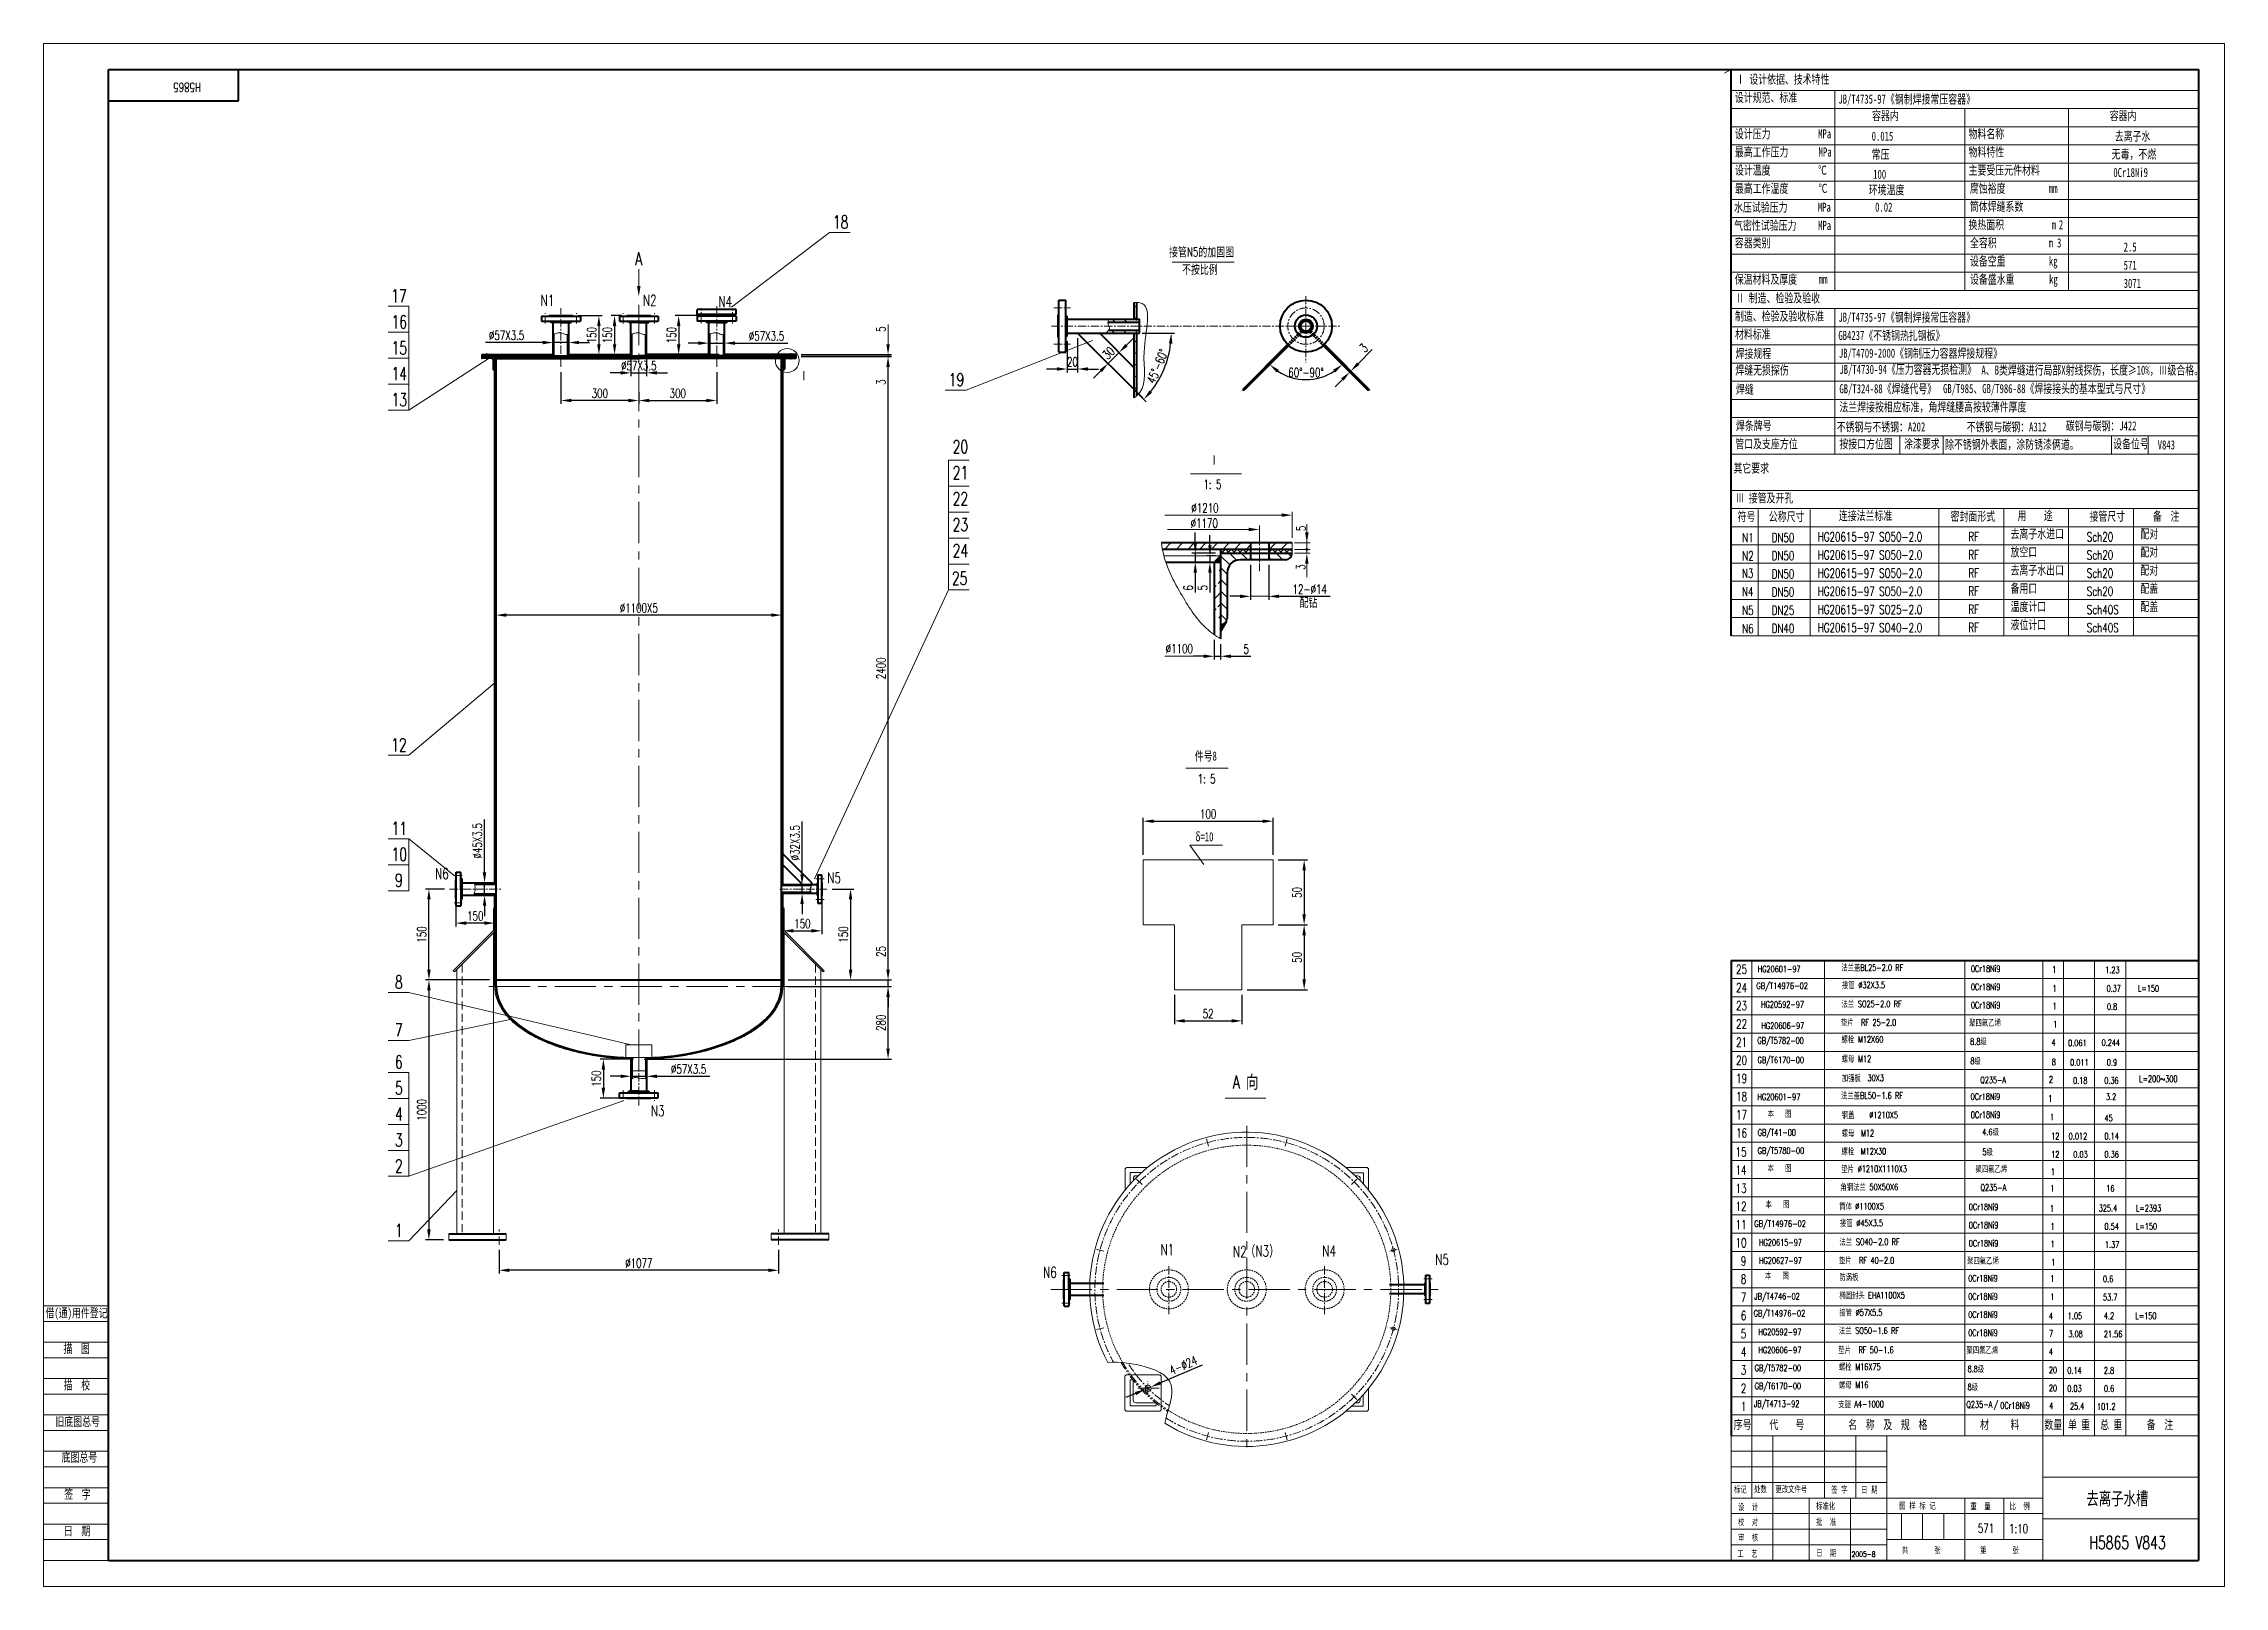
# Model space of a CAD drawing. Extents: x -2383 to 11766, y -3270 to 4351.
# Drawn here: x 3366 to 11766, y -3270 to 2670 of the extents above; entities that cross this region are included whole.
import ezdxf

# ---------------------------------------------------------------- set-up
doc = ezdxf.new("R2010")
doc.units = 0
for name, pattern in [('CENTER', [50.8, 31.75, -6.35, 6.35, -6.35]), ('HIDDEN', [9.525, 6.35, -3.175]), ('PHANTOM', [63.5, 31.75, -6.35, 6.35, -6.35, 6.35, -6.35])]:
    doc.linetypes.add(name, pattern=pattern)
doc.layers.get('0').update_dxf_attribs({"linetype": 'CONTINUOUS', "lineweight": 40})
doc.layers.get('DEFPOINTS').update_dxf_attribs({"linetype": 'CONTINUOUS', "lineweight": 20})
for name, color, linetype, lineweight in [('5', 1, 'CENTER', 20), ('中线', 1, 'CENTER', 20), ('双点划线', 1, 'PHANTOM', 20), ('实线', 7, 'CONTINUOUS', 20), ('尺寸线', 6, 'CONTINUOUS', 20), ('文字', 6, 'CONTINUOUS', 20), ('细实线', 3, 'CONTINUOUS', 20), ('细线', 3, 'CONTINUOUS', 20), ('虚线', 2, 'HIDDEN', 20)]:
    doc.layers.add(name, color=color, linetype=linetype, lineweight=lineweight)
doc.styles.add('尺寸', font='romans.shx', dxfattribs={"width": 0.7, "height": 3.5})
doc.styles.add('尺寸-字母', font='romans.shx', dxfattribs={"width": 0.7})
doc.styles.add('文字2-5', font='SIMFANG.TTF', dxfattribs={"width": 0.7, "height": 2.5})
doc.styles.add('文字3-5', font='SIMFANG.TTF', dxfattribs={"width": 0.7, "height": 3.5})
doc.dimstyles.new('尺寸3-5', dxfattribs={"dimtxt": 3.5, "dimasz": 2.5, "dimexe": 1.25, "dimexo": 0.625, "dimgap": 1.5, "dimtad": 1, "dimdec": 0, "dimdsep": 46, "dimtxsty": '尺寸-字母', "dimcen": 2.5, "dimadec": 0, "dimazin": 0, "dimtfac": 1, "dimtdec": 4, "dimtmove": 0, "dimatfit": 3, "dimfxl": 0, "dimtolj": 1, "dimtzin": 0, "dimarcsym": 0})
pattern_1 = [(135, (10174.634, -2744.566), (-22.45064, -22.45064), [])]

msp = doc.modelspace()

# ---------------------------------------------------------------- texts
at = {"layer": '尺寸线', "lineweight": 20, "char_height": 35, "attachment_point": 5, "rotation": 90, "style": '尺寸-字母'}
for s, insert in [('\\A1;5', (6590.9, 1571.3)), ('\\A1;3', (6590.9, 1367)), ('\\A1;5', (8209.1, 804.2)), ('3', (8208, 655))]:
    msp.add_mtext(s, dxfattribs=dict(at, insert=insert))
at = {"layer": '尺寸线', "lineweight": 20, "attachment_point": 1}
for s, insert, char_height, width, style in [('1:{\\fSimSun|b0|i0|c134|p2; }5', (7833.2, 990.6), 35, 213.273, '尺寸-字母'), ('配钻', (8203.5, 536.7), 35, 213.273, '文字3-5'), ('%%C1100', (7687.8, 358.1), 35, 213.273, '尺寸'), ('1:{\\fSimSun|b0|i0|c134|p2; }5', (7811, -142.9), 35, 213.273, '尺寸-字母'), ('{\\H2.222x;δ=10}\u3000\u3000', (7801.9, -365.8), 15.75, 138.232, '文字3-5')]:
    msp.add_mtext(s, dxfattribs=dict(at, insert=insert, char_height=char_height, width=width, style=style))
at = {"layer": '尺寸线', "lineweight": 20, "char_height": 35, "attachment_point": 5, "style": '尺寸-字母'}
for s, insert in [('%%C1170', (7836.4, 824)), ('%%C1210', (7839.2, 882.5))]:
    msp.add_mtext(s, dxfattribs=dict(at, insert=insert))
at = {"layer": '文字', "lineweight": 20, "style": '尺寸-字母', "width": 0.7}
for s, p in [('Q235-A', (10771.9, -2581.8)), ('/', (10876.9, -2581.8)), ('0Cr18Ni9', (10902.6, -2585.8))]:
    msp.add_text(s, height=25, dxfattribs=at).set_placement(p)
at = {"layer": '文字', "char_height": 35, "attachment_point": 1}
for s, insert, style in [('Ⅰ 设计依据、技术特性', (9884.8, 2550.8), '文字3-5'), ('设计规范、标准', (9880.4, 2480.8), '文字3-5'), ('JB/T4735-97《钢制焊接常压容器》', (10278.8, 2474.5), '文字3-5'), ('容器内', (10408.5, 2410.8), '文字3-5'), ('容器内', (11324.2, 2410.8), '文字3-5'), ('设计压力           MPa', (9880.4, 2340.8), '文字3-5'), ('最高工作压力       MPa', (9880.4, 2270.8), '文字3-5'), ('0.015', (10407.1, 2331.6), '文字3-5'), ('物料名称', (10780.4, 2340.8), '文字3-5'), ('物料特性', (10780.4, 2270.8), '文字3-5'), ('去离子水', (11343.4, 2331.7), '文字3-5'), ('设计温度           ℃', (9880.4, 2200.8), '文字3-5'), ('常压', (10407.1, 2261.6), '文字3-5'), ('100', (10413, 2185), '文字3-5'), ('主要受压元件材料', (10780.4, 2200.8), '文字3-5'), ('无毒，不燃', (11331.6, 2262.4), '文字3-5'), ('0Cr18Ni9{\\f@FangSong_GB2312|b0|i0|c134|p49;}', (11338.1, 2191.9), '文字3-5'), ('最高工作温度       ℃', (9880.4, 2130.8), '文字3-5'), ('环境温度', (10396.1, 2125), '文字3-5'), ('腐蚀裕度          mm', (10785.5, 2130.8), '文字3-5'), ('水压试验压力       MPa', (9877.3, 2058.2), '文字3-5'), ('0.02', (10420.4, 2058.3), '文字3-5'), ('筒体焊缝系数', (10785.5, 2060.8), '文字3-5'), ('气密性试验压力     MPa', (9877.3, 1988.2), '文字3-5'), ('换热面积           m', (10780, 1990.8), '文字3-5'), ('2', (11128, 1990.8), '文字3-5'), ('容器类别', (9880, 1920.8), '文字3-5'), ('全容积            m', (10785.8, 1920.8), '文字3-5'), ('设备空重          kg', (10785.8, 1850.8), '文字3-5'), ('3', (11121.2, 1920.8), '文字3-5'), ('2.5', (11377.8, 1905), '文字3-5'), ('保温材料及厚度     mm', (9880, 1780.8), '文字3-5'), ('设备盛水重        kg', (10785.8, 1780.8), '文字3-5'), ('3071', (11377.8, 1765), '文字3-5'), ('571', (11377.8, 1835), '文字3-5'), ('Ⅱ 制造、检验及验收', (9882.7, 1708.7), '文字3-5'), ('制造、检验及验收标准', (9880.7, 1638.7), '文字3-5'), ('JB/T4735-97《钢制焊接常压容器》', (10278.8, 1634.5), '文字3-5'), ('材料标准', (9880.7, 1569.3), '文字3-5'), ('{\\f@FangSong_GB2312|b0|i0|c134|p49;GB4237}《不锈钢热扎钢板》', (10278.8, 1564.5), '文字3-5'), ('焊缝无损探伤', (9882.1, 1430.8), '文字3-5'), ('焊接规程', (9882.8, 1494.8), '文字3-5'), ('JB/T4709-2000《钢制压力容器焊接规程》', (10280.8, 1496.1), '文字3-5'), ('JB/T4730-94《压力容器无损检测》', (10282.8, 1433.7), '文字3-5'), ('A、B类焊缝进行局部X射线探伤，长度≥10%，Ⅲ级合格。', (10829.9, 1430.9), '文字3-5'), ('焊缝', (9884.2, 1357.1), '文字3-5'), ('GB/T324-88《焊缝代号》', (10282.8, 1359.2), '文字3-5'), ('GB/T985、GB/T986-88《焊接接头的基本型式与尺寸》', (10682.1, 1359.8), '文字3-5'), ('法兰焊接按相应标准，角焊缝腰高按较薄件厚度', (10282.8, 1289.2), '文字3-5'), ('焊条牌号', (9884.2, 1217.1), '文字3-5'), ('不锈钢与不锈钢：A202', (10272.5, 1212.3), '文字3-5'), ('不锈钢与碳钢：A312', (10773.4, 1212.3), '文字3-5'), ('碳钢与碳钢：J422', (11154.9, 1216.4), '文字3-5'), ('管口及支座方位', (9882, 1147.1), '文字3-5'), ('按接口方位图', (10283, 1147.1), '文字3-5'), ('涂漆要求', (10532, 1147.1), '文字3-5'), ('除不锈钢外表面，涂防锈漆俩道。', (10689.9, 1145.1), '文字3-5'), ('设备位号', (11337.4, 1147.1), '文字3-5'), ('V843', (11508.9, 1143), '文字3-5'), ('其它要求', (9874.7, 1053.6), '文字3-5'), ('Ⅲ 接管及开孔', (9882.7, 938.7), '文字3-5'), ('符号', (9890.8, 867.1), '文字3-5'), ('公称尺寸', (10011, 867.1), '文字3-5'), ('连接法兰标准', (10280.7, 870.8), '文字3-5'), ('密封面形式', (10711.2, 868.1), '文字3-5'), ('用    途', (10969.1, 870.8), '文字3-5'), ('接管尺寸', (11246, 868.1), '文字3-5'), ('备  注', (11490.5, 868.1), '文字3-5'), ('N1', (9908.4, 785.8), '尺寸-字母'), ('DN50', (10022.1, 786.2), '尺寸-字母'), ('HG20615-97 SO50-2.0 \\P ', (10199.7, 789), '尺寸-字母'), ('RF', (10779.8, 789.8), '尺寸-字母'), ('去离子水进口', (10942.1, 800.8), '文字3-5'), ('Sch20', (11235.8, 789), '尺寸-字母'), ('配对', (11442.1, 800.8), '文字3-5'), ('N2', (9908.4, 715.8), '尺寸-字母'), ('DN50', (10022.1, 716.2), '尺寸-字母'), ('HG20615-97 SO50-2.0 \\P ', (10199.7, 719), '尺寸-字母'), ('RF', (10779.8, 719.8), '尺寸-字母'), ('放空口', (10942.1, 730.8), '文字3-5'), ('Sch20', (11235.8, 719), '尺寸-字母'), ('配对', (11442.1, 730.8), '文字3-5'), ('N3', (9907.5, 648.3), '尺寸-字母'), ('DN50', (10022.1, 646.2), '尺寸-字母'), ('HG20615-97 SO50-2.0 \\P ', (10199.7, 649), '尺寸-字母'), ('RF', (10779.8, 649.8), '尺寸-字母'), ('备用口', (10942.1, 590.8), '文字3-5'), ('去离子水出口', (10942.1, 660.8), '文字3-5'), ('Sch20', (11235.8, 649), '尺寸-字母'), ('配对', (11442.1, 660.8), '文字3-5'), ('配盖', (11442.1, 590.8), '文字3-5'), ('N4', (9907.5, 578.3), '尺寸-字母'), ('N5', (9908.4, 505.8), '尺寸-字母'), ('DN50', (10022.1, 576.2), '尺寸-字母'), ('DN25', (10022.1, 506.2), '尺寸-字母'), ('HG20615-97 SO50-2.0 \\P ', (10199.7, 579), '尺寸-字母'), ('HG20615-97 SO25-2.0 \\P ', (10199.7, 509), '尺寸-字母'), ('RF', (10779.8, 579.8), '尺寸-字母'), ('RF', (10779.8, 509.8), '尺寸-字母'), ('温度计口', (10942.1, 520.8), '文字3-5'), ('Sch20', (11235.8, 579), '尺寸-字母'), ('Sch40S', (11235.8, 509), '尺寸-字母'), ('配盖', (11442.1, 520.8), '文字3-5'), ('N6', (9908.4, 435.8), '尺寸-字母'), ('DN40', (10022.1, 436.2), '尺寸-字母'), ('HG20615-97 SO40-2.0 \\P ', (10199.7, 439), '尺寸-字母'), ('RF', (10779.8, 439.8), '尺寸-字母'), ('液位计口', (10942.1, 450.8), '文字3-5'), ('Sch40S', (11235.8, 439), '尺寸-字母')]:
    msp.add_mtext(s, dxfattribs=dict(at, insert=insert, style=style))
at = {"layer": '文字', "lineweight": 20, "insert": (3972, 2484.8), "char_height": 35, "attachment_point": 1, "rotation": 180, "style": '尺寸-字母'}
msp.add_mtext('H5865', dxfattribs=at)
at = {"layer": '文字', "lineweight": 20, "ltscale": 0.6, "char_height": 50, "attachment_point": 1, "style": '文字3-5'}
for s, insert in [('{\\Fromans.shx|c0;18}', (6405.6, 2008.2)), ('{\\Fromans.shx|c0;A}', (5644.2, 1866.9)), ('{\\Fromans.shx|c0;17}', (4704.3, 1724.1)), ('{\\Fromans.shx|c0;16}', (4705.5, 1624.1)), ('{\\Fromans.shx|c0;15}', (4705.5, 1524.1)), ('{\\Fromans.shx|c0;14}', (4705.5, 1424.1)), ('{\\Fromans.shx|c0;19}', (6851.9, 1401.7)), ('{\\Fromans.shx|c0;13}', (4705.5, 1324.1)), ('{\\Fromans.shx|c0;20}', (6867.2, 1143.3)), ('{\\Fromans.shx|c0;21}', (6867.2, 1043.3)), ('{\\Fromans.shx|c0;22}', (6867.2, 943.3)), ('{\\Fromans.shx|c0;23}', (6867.2, 843.3)), ('{\\Fromans.shx|c0;24}', (6867.2, 743.3)), ('{\\Fromans.shx|c0;25}', (6864.2, 637.1)), ('{\\Fromans.shx|c0;12}', (4704.3, -4.7)), ('{\\Fromans.shx|c0;11}', (4705.5, -326)), ('{\\Fromans.shx|c0;10}', (4705.5, -426)), ('{\\Fromans.shx|c0;9}', (4719, -526)), ('{\\Fromans.shx|c0;8}', (4719, -918)), ('{\\Fromans.shx|c0;7}', (4719, -1102.5)), ('{\\Fromans.shx|c0;6}', (4719, -1225.8)), ('{\\Fromans.shx|c0;5}', (4719, -1325.8)), ('{\\Fromans.shx|c0;A }向', (7946.2, -1302.6)), ('{\\Fromans.shx|c0;4}', (4719, -1425.8)), ('{\\Fromans.shx|c0;3}', (4719, -1525.8)), ('{\\Fromans.shx|c0;2}', (4719, -1625.8)), ('{\\Fromans.shx|c0;1}', (4719, -1873.7)), ('{\\Fromans.shx|c0;H5865 V843}', (11245.8, -3076))]:
    msp.add_mtext(s, dxfattribs=dict(at, insert=insert))
at = {"layer": '文字', "lineweight": 20, "attachment_point": 1}
for s, insert, char_height, width, style in [('{\\fKaiTi_GB2312|b0|i0|c134|p49;接管}N5{\\fKaiTi_GB2312|b0|i0|c134|p49;的加固图}', (7701, 1885.9), 35, 810, '尺寸'), ('不按比例', (7751, 1818.6), 35, 810, '文字3-5'), ('{\\fSimSun|b0|i0|c134|p54;Ⅰ}', (6276.9, 1409.6), 35, 810, '尺寸'), ('{\\fSimSun|b0|i0|c134|p54;Ⅰ}', (7857.4, 1084.7), 35, 810, '尺寸'), ('{\\fSimSun|b0|i0|c134|p54;件号8}', (7799.6, -54.9), 35, 810, '尺寸'), ('{\\fFangSong_GB2312|b0|i0|c134|p49;法兰盖}BL25-2.0 RF ', (10289.9, -874.7), 25, 810, '尺寸'), ('0Cr18Ni9', (10789.2, -879), 25, 299, '尺寸-字母'), ('1', (11102.1, -881.7), 25, 299, '尺寸-字母'), ('1.23', (11306.7, -883.8), 25, 299, '尺寸-字母'), ('{\\H0.9714x;GB/T14976-02}', (9962.8, -945.2), 25, 299, '尺寸-字母'), ('0Cr18Ni9', (10789.2, -949), 25, 299, '尺寸-字母'), ('1', (11103.8, -955.1), 25, 299, '尺寸-字母'), ('0.37', (11311.8, -954.9), 25, 299, '尺寸-字母'), ('L=150', (11432.9, -954.7), 25, 299, '尺寸-字母'), ('HG20592-97', (9980.9, -1016.6), 25, 299, '尺寸-字母'), ('{\\fFangSong_GB2312|b0|i0|c134|p49;聚四氟乙烯}', (10782.5, -1086.5), 25, 1620, '尺寸'), ('0Cr18Ni9', (10789.2, -1019), 25, 299, '尺寸-字母'), ('1', (11103.8, -1022.9), 25, 299, '尺寸-字母'), ('0.8', (11313.5, -1024.9), 25, 299, '尺寸-字母'), ('HG20606-97', (9982.1, -1098.4), 25, 299, '尺寸-字母'), ('8.8{\\fFangSong_GB2312|b0|i0|c134|p49;级}', (10786.5, -1159.1), 25, 540, '尺寸'), ('4', (11100, -1163.3), 25, 299, '尺寸-字母'), ('1', (11106.8, -1092.9), 25, 299, '尺寸-字母'), ('0.061', (11163.8, -1164.9), 25, 299, '尺寸-字母'), ('0.244', (11292.6, -1163.6), 25, 318.185, '尺寸-字母'), ('8{\\fFangSong_GB2312|b0|i0|c134|p49;级}', (10787.3, -1233.9), 25, 540, '尺寸'), ('8', (11100.8, -1238), 25, 299, '尺寸-字母'), ('0.011', (11171.5, -1239.6), 25, 299, '尺寸-字母'), ('0.9', (11312.9, -1239.6), 25, 299, '尺寸-字母'), ('{\\fFangSong_GB2312|b0|i0|c134|p49;加强板}  30X3', (10292, -1299.5), 25, 810, '尺寸'), ('Q235-A', (10825.3, -1307.2), 25, 299, '尺寸-字母'), ('2', (11089.9, -1305.3), 25, 299, '尺寸-字母'), ('0.18', (11182.9, -1309.2), 25, 299, '尺寸-字母'), ('0.36', (11302.9, -1309.2), 25, 299, '尺寸-字母'), ('L=200~300', (11437.4, -1303.2), 25, 299, '尺寸-字母'), ('{\\fFangSong_GB2312|b0|i0|c134|p49;法兰盖}BL50-1.6 RF ', (10288.9, -1367.2), 25, 810, '尺寸'), ('0Cr18Ni9', (10788.2, -1371.5), 25, 299, '尺寸-字母'), ('1', (11087.2, -1378.7), 25, 299, '尺寸-字母'), ('3.2', (11309.4, -1371.8), 25, 295.304, '尺寸-字母'), ('本   图', (10006.2, -1436.8), 25, 540, '文字3-5'), ('{\\fFangSong_GB2312|b0|i0|c134|p49;钢盖    }%%C1210X5', (10291.8, -1442), 25, 810, '尺寸'), ('{\\fFangSong_GB2312|b0|i0|c134|p49;螺母}  M12', (10291.6, -1512), 25, 810, '尺寸'), ('0Cr18Ni9', (10789, -1441.3), 25, 291.375, '尺寸-字母'), ('4.6{\\fFangSong_GB2312|b0|i0|c134|p49;级}', (10833.3, -1507.4), 25, 818.328, '尺寸'), ('1', (11094.2, -1449.6), 25, 299, '尺寸-字母'), ('45', (11303.9, -1453.8), 25, 299, '尺寸-字母'), ('{\\fFangSong_GB2312|b0|i0|c134|p49;螺栓}  M12X30', (10290.7, -1582), 25, 810, '尺寸'), ('5{\\fFangSong_GB2312|b0|i0|c134|p49;级}', (10833.8, -1584.2), 25, 810, '尺寸'), ('12', (11098.6, -1523.9), 25, 299, '尺寸-字母'), ('12', (11098.6, -1593.9), 25, 299, '尺寸-字母'), ('0.012', (11166.1, -1523.8), 25, 299, '尺寸-字母'), ('0.03', (11183.9, -1593.8), 25, 299, '尺寸-字母'), ('0.14', (11303.9, -1523.8), 25, 299, '尺寸-字母'), ('0.36', (11303.9, -1593.8), 25, 299, '尺寸-字母'), ('本   图', (10006.2, -1646.8), 25, 540, '文字3-5'), ('{\\fFangSong_GB2312|b0|i0|c134|p49;垫片 }%%C1210X1110X3', (10289.8, -1649.6), 25, 810, '尺寸'), ('聚四氟乙烯', (10806.7, -1649.9), 25, 810, '文字3-5'), ('1', (11097.7, -1661.2), 25, 299, '尺寸-字母'), ('{\\fFangSong_GB2312|b0|i0|c134|p49;角钢法兰 }50X50X6', (10286.4, -1719.3), 25, 810, '尺寸'), ('Q235-A', (10826.2, -1721.6), 25, 299, '尺寸-字母'), ('1', (11095.6, -1724.2), 25, 299, '尺寸-字母'), ('16', (11310.7, -1724.6), 25, 299, '尺寸-字母'), ('本   图', (9998.3, -1785.7), 25, 540, '文字3-5'), ('{\\fFangSong_GB2312|b0|i0|c134|p49;筒体} %%c1100X5', (10282.3, -1793.5), 25, 810, '尺寸'), ('0Cr18Ni9', (10781.4, -1796.2), 25, 299, '尺寸-字母'), ('1', (11093.2, -1802), 25, 299, '尺寸-字母'), ('325.4', (11281.8, -1801.1), 25, 299, '尺寸-字母'), ('L=2393', (11425, -1800.9), 25, 299, '尺寸-字母'), ('{\\H0.9714x;GB/T14976-02}', (9954.9, -1861.4), 25, 299, '尺寸-字母'), ('0Cr18Ni9', (10781.4, -1866.2), 25, 299, '尺寸-字母'), ('1', (11096, -1871.4), 25, 299, '尺寸-字母'), ('0.54', (11303.9, -1871.1), 25, 299, '尺寸-字母'), ('L=150', (11425, -1870.9), 25, 299, '尺寸-字母'), ('HG20615-97', (9973.1, -1932.8), 25, 299, '尺寸-字母'), ('HG20627-97', (9973.1, -2002.7), 25, 299, '尺寸-字母'), ('{\\fFangSong_GB2312|b0|i0|c134|p49;聚四氟乙烯}', (10774.6, -2002.7), 25, 1620, '尺寸'), ('0Cr18Ni9', (10781.4, -1936.2), 25, 299, '尺寸-字母'), ('1', (11095.9, -1939.1), 25, 299, '尺寸-字母'), ('1', (11098.9, -2009.1), 25, 299, '尺寸-字母'), ('1.37', (11305.7, -1941.1), 25, 299, '尺寸-字母'), ('本   图', (9996, -2060.3), 25, 540, '文字3-5'), ('{\\fFangSong_GB2312|b0|i0|c134|p49;防涡板}', (10282.7, -2066.2), 25, 810, '尺寸'), ('0Cr18Ni9', (10779, -2070.8), 25, 299, '尺寸-字母'), ('1', (11095.5, -2071.9), 25, 299, '尺寸-字母'), ('0.6', (11298.3, -2073.3), 25, 299, '尺寸-字母'), ('JB/T4746-02', (9955.3, -2140.3), 25, 299, '尺寸-字母'), ('{\\fFangSong_GB2312|b0|i0|c134|p49;椭圆封头} EHA1100X5', (10282.7, -2136.2), 25, 810, '尺寸'), ('0Cr18Ni9', (10779, -2140.8), 25, 299, '尺寸-字母'), ('1', (11095.5, -2141.9), 25, 299, '尺寸-字母'), ('53.7', (11298.3, -2143.3), 25, 299, '尺寸-字母'), ('{\\H0.9714x;GB/T14976-02}', (9952.6, -2206), 25, 299, '尺寸-字母'), ('0Cr18Ni9', (10779, -2210.8), 25, 299, '尺寸-字母'), ('4', (11089.9, -2215.9), 25, 299, '尺寸-字母'), ('1.05', (11162.3, -2215.6), 25, 299, '尺寸-字母'), ('4.2', (11301.6, -2215.6), 25, 299, '尺寸-字母'), ('L=150', (11422.7, -2215.4), 25, 299, '尺寸-字母'), ('HG20592-97', (9970.8, -2277.4), 25, 299, '尺寸-字母'), ('HG20606-97', (9970.8, -2347.2), 25, 299, '尺寸-字母'), ('{\\fFangSong_GB2312|b0|i0|c134|p49;聚四氟乙烯}', (10772.3, -2347.2), 25, 1620, '尺寸'), ('0Cr18Ni9', (10779, -2280.8), 25, 299, '尺寸-字母'), ('7', (11089.9, -2283.6), 25, 299, '尺寸-字母'), ('3.08', (11164.9, -2285.6), 25, 299, '尺寸-字母'), ('21.56', (11301.6, -2285.6), 25, 299, '尺寸-字母'), ('8.8{\\fFangSong_GB2312|b0|i0|c134|p49;级}', (10776.4, -2419.9), 25, 540, '尺寸'), ('4', (11089.9, -2353.6), 25, 299, '尺寸-字母'), ('20', (11089.9, -2424.1), 25, 299, '尺寸-字母'), ('0.14', (11160.6, -2425.6), 25, 299, '尺寸-字母'), ('2.8', (11301.6, -2425.6), 25, 299, '尺寸-字母'), ('8{\\fFangSong_GB2312|b0|i0|c134|p49;级}', (10776.4, -2489.5), 25, 540, '尺寸'), ('20', (11089.9, -2493.6), 25, 299, '尺寸-字母'), ('0.03', (11160.6, -2495.2), 25, 299, '尺寸-字母'), ('0.6', (11301.9, -2495.2), 25, 299, '尺寸-字母'), ('JB/T4713-92  ', (9953.9, -2554.1), 25, 299, '尺寸-字母'), ('{\\fFangSong_GB2312|b0|i0|c134|p49;支腿} A4-1000', (10278.5, -2555.6), 25, 810, '尺寸-字母'), ('4', (11090.8, -2561.7), 25, 299, '尺寸-字母'), ('25.4', (11171.1, -2563.3), 25, 299, '尺寸-字母'), ('101.2', (11275.2, -2564.4), 25, 299, '尺寸-字母'), ('序号', (9875.8, -2629.2), 35, 299, '文字3-5'), ('代    号', (10012.8, -2629.2), 35, 299, '文字3-5'), ('材     料', (10824.3, -2629.2), 35, 299, '文字3-5'), ('数量', (11072.3, -2629.2), 35, 299, '文字3-5'), ('单 重', (11162.8, -2629.2), 35, 299, '文字3-5'), ('总 重', (11287.3, -2629.2), 35, 299, '文字3-5'), ('备  注', (11466.8, -2629.2), 35, 299, '文字3-5'), ('\\f仿宋_GB2312|b0|i0|c134|p49;标记', (9876.9, -2884), 25, 298.958, '文字2-5'), ('\\f仿宋_GB2312|b0|i0|c134|p49;处数', (9954.3, -2882.9), 25, 298.958, '文字2-5'), ('\\f仿宋_GB2312|b0|i0|c134|p49;更改文件号', (10036.2, -2882.9), 25, 298.958, '文字2-5'), ('\\f仿宋_GB2312|b0|i0|c134|p49; 签 字', (10237, -2884), 25, 298.958, '文字2-5'), ('\\f仿宋_GB2312|b0|i0|c134|p49;日 期', (10366.6, -2884.8), 25, 298.958, '文字2-5'), ('\\f仿宋_GB2312|b0|i0|c134|p49;校  对', (9892.3, -3009.3), 25, 298.958, '文字2-5'), ('\\f仿宋_GB2312|b0|i0|c134|p49;设  计', (9892.3, -2951.2), 25, 298.958, '文字2-5'), ('\\f仿宋_GB2312|b0|i0|c134|p49;标准化', (10193.1, -2947.2), 25, 298.958, '文字2-5'), ('\\f仿宋_GB2312|b0|i0|c134|p49;批  准', (10193.1, -3009.1), 25, 298.958, '文字2-5'), ('\\f仿宋_GB2312|b0|i0|c134|p49;图 样 标 记', (10513.4, -2946.6), 25, 298.958, '文字2-5'), ('\\f仿宋_GB2312|b0|i0|c134|p49;重  量', (10787.6, -2948.4), 25, 298.958, '文字2-5'), ('\\f仿宋_GB2312|b0|i0|c134|p49;比  例', (10938.4, -2948), 25, 298.958, '文字2-5'), ('\\f仿宋_GB2312|b0|i0|c134|p49;审  核', (9892.3, -3069), 25, 298.958, '文字2-5'), ('\\f仿宋_GB2312|b0|i0|c134|p49;工  艺', (9890.1, -3131), 25, 298.958, '文字2-5'), ('\\f仿宋_GB2312|b0|i0|c134|p49;日  期', (10193, -3128.4), 25, 298.958, '文字2-5'), ('\\f仿宋_GB2312|b0|i0|c134|p49;共       张', (10523.6, -3118), 25, 298.958, '文字2-5'), ('\\f仿宋_GB2312|b0|i0|c134|p49;第       张', (10824.9, -3117.5), 25, 298.958, '文字2-5')]:
    msp.add_mtext(s, dxfattribs=dict(at, insert=insert, char_height=char_height, width=width, style=style))
for s, insert, char_height, style in [('N1', (5280.2, 1702.7), 42, '尺寸-字母'), ('N2', (5674, 1703.2), 42, '尺寸-字母'), ('N4', (5965, 1697.7), 42, '尺寸-字母'), ('N6', (4873.6, -504.3), 42, '尺寸-字母'), ('N5', (6384, -520.6), 42, '尺寸-字母'), ('25', (9885.1, -876.6), 35, '尺寸-字母'), ('HG20601-97', (9968, -880.1), 25, '尺寸-字母'), ('24', (9885.1, -946.6), 35, '尺寸-字母'), ('接管 {\\Fromans.shx|c0;%%c32X3.5}', (10292.5, -941.7), 25, '文字3-5'), ('23', (9885.1, -1016.6), 35, '尺寸-字母'), ('22', (9885.1, -1086.6), 35, '尺寸-字母'), ('垫片  {\\Fromans.shx|c0;RF 25-2.0}', (10289, -1085.8), 25, '文字3-5'), ('法兰 {\\Fromans.shx|c0;SO25-2.0 RF} ', (10290.8, -1014.6), 25, '文字3-5'), ('21', (9885.1, -1156.6), 35, '尺寸-字母'), ('GB/T5782-00', (9966.8, -1155.5), 25, '尺寸-字母'), ('螺栓 {\\Fromans.shx|c0;M12X60}', (10290.8, -1151), 25, '文字3-5'), ('20', (9885.1, -1226.6), 35, '尺寸-字母'), ('GB/T6170-00', (9967.5, -1230.2), 25, '尺寸-字母'), ('螺母 {\\Fromans.shx|c0;M12}', (10291.6, -1225.7), 25, '文字3-5'), ('19', (9885.1, -1296.6), 35, '尺寸-字母'), ('N3', (5704.7, -1417.5), 42, '尺寸-字母'), ('18', (9885.1, -1366.6), 35, '尺寸-字母'), ('HG20601-97', (9967, -1372.6), 25, '尺寸-字母'), ('17', (9885.1, -1436.6), 35, '尺寸-字母'), ('16', (9885.1, -1506.6), 35, '尺寸-字母'), ('GB/T41-00', (9968.2, -1509.5), 25, '尺寸-字母'), ('15', (9883.1, -1579.2), 35, '尺寸-字母'), ('GB/T5780-00', (9968.2, -1579.5), 25, '尺寸-字母'), ('14', (9883.1, -1649.2), 35, '尺寸-字母'), ('13', (9883.1, -1719.2), 35, '尺寸-字母'), ('12', (9883.1, -1789.2), 35, '尺寸-字母'), ('11', (9883.1, -1859.2), 35, '尺寸-字母'), ('10', (9883.1, -1929.2), 35, '尺寸-字母'), ('法兰 {\\Fromans.shx|c0;SO40-2.0 RF} ', (10283, -1930.8), 25, '文字3-5'), ('接管 {\\Fromans.shx|c0;%%c45X3.5}', (10284.6, -1858), 25, '文字3-5'), ('N1', (7667.9, -1952.3), 42, '尺寸-字母'), ('N2', (7946.7, -1959.4), 42, '尺寸-字母'), ('{\\fSimSun|b0|i0|c134|p2;（}N3{\\fSimSun|b0|i0|c134|p2;）}', (7993.2, -1957.4), 42, '尺寸-字母'), ('N4', (8291.1, -1957.4), 42, '尺寸-字母'), ('N5', (8725.9, -1990.1), 42, '尺寸-字母'), ('9', (9903.3, -1999.2), 35, '尺寸-字母'), ('垫片  {\\Fromans.shx|c0;RF 40-2.0}', (10281.2, -2002), 25, '文字3-5'), ('N6', (7215.5, -2039.3), 42, '尺寸-字母'), ('8', (9903.3, -2069.2), 35, '尺寸-字母'), ('7', (9903.3, -2139.2), 35, '尺寸-字母'), ('\\f仿宋_GB2312|b0|i0|c134|p49;借(通)用件登记', (3373, -2199.1), 35, '尺寸-字母'), ('6', (9903.3, -2209.2), 35, '尺寸-字母'), ('接管 {\\Fromans.shx|c0;%%c57X5.5}', (10282.3, -2202.5), 25, '文字3-5'), ('\\f仿宋_GB2312|b0|i0|c134|p49;描  图', (3442.1, -2336.4), 35, '尺寸-字母'), ('5', (9903.3, -2279.2), 35, '尺寸-字母'), ('4', (9903.3, -2349.2), 35, '尺寸-字母'), ('垫片  {\\Fromans.shx|c0;RF 50-1.6}', (10278.9, -2346.5), 25, '文字3-5'), ('法兰 {\\Fromans.shx|c0;SO50-1.6 RF} ', (10280.7, -2272.3), 25, '文字3-5'), ('3', (9903.3, -2419.2), 35, '尺寸-字母'), ('GB/T5782-00', (9956.6, -2416.2), 25, '尺寸-字母'), ('螺栓 {\\Fromans.shx|c0;M16X75}', (10280.6, -2411.7), 25, '文字3-5'), ('\\f仿宋_GB2312|b0|i0|c134|p49;描  校', (3442.9, -2476.7), 35, '尺寸-字母'), ('2', (9903.3, -2489.2), 35, '尺寸-字母'), ('GB/T6170-00', (9956.6, -2485.8), 25, '尺寸-字母'), ('螺母 {\\Fromans.shx|c0;M16}', (10280.7, -2481.3), 25, '文字3-5'), ('1', (9903.3, -2559.2), 35, '尺寸-字母'), ('\\f仿宋_GB2312|b0|i0|c134|p49;旧底图总号', (3411.3, -2617.7), 35, '尺寸-字母'), ('名  称  及  规  格', (10316.8, -2629.2), 35, '文字3-5'), ('\\f仿宋_GB2312|b0|i0|c134|p49;底图总号', (3434.8, -2755.1), 35, '尺寸-字母'), ('\\f仿宋_GB2312|b0|i0|c134|p49;签  字', (3445.1, -2897.4), 35, '尺寸-字母'), ('\\f仿宋_GB2312|b0|i0|c134|p49;日  期', (3443.6, -3038.5), 35, '尺寸-字母')]:
    msp.add_mtext(s, dxfattribs=dict(at, insert=insert, char_height=char_height, style=style))
at = {"layer": '文字', "lineweight": 20, "ltscale": 0.6, "attachment_point": 1}
for s, insert, char_height, width, style in [('去离子水槽', (11234.1, -2906.3), 50, 387.6, '文字3-5'), ('571', (10816.3, -3028.2), 35, 488.741, '尺寸-字母'), ('1:10', (10936.2, -3029.8), 35, 488.741, '尺寸-字母'), ('2005-8', (10329.7, -3135.8), 20, 488.8, '尺寸-字母')]:
    msp.add_mtext(s, dxfattribs=dict(at, insert=insert, char_height=char_height, width=width, style=style))

# ---------------------------------------------------------------- blocks, each defined once
blk = doc.blocks.new('*D8')
at = {"layer": 'DEFPOINTS', "color": 0, "lineweight": 20}
for p in [(5928.2, 1514.7), (5988.5, 1517.3), (5988.5, 1514.7)]:
    blk.add_point(p, dxfattribs=at)
at = {"layer": '尺寸线', "color": 0, "lineweight": -2}
for p, q in [((5888.2, 1517.3), (5848.2, 1517.3)), ((5928.2, 1534.7), (5928.2, 1530.3)), ((5928.2, 1517.3), (5988.5, 1517.3)), ((5988.5, 1534.7), (5988.5, 1530.3)), ((6028.5, 1517.3), (6232, 1517.3))]:
    blk.add_line(p, q, dxfattribs=at)
at = {"layer": '尺寸线', "color": 0, "lineweight": 20}
for points in [[(5888.2, 1524), (5888.2, 1510.6), (5928.2, 1517.3)], [(6028.5, 1524), (6028.5, 1510.6), (5988.5, 1517.3)]]:
    blk.add_solid(points, dxfattribs=at)
at = {"layer": '尺寸线', "color": 0, "lineweight": 20, "insert": (6150.3, 1544.8), "char_height": 35, "attachment_point": 5, "style": '尺寸-字母'}
blk.add_mtext('\\A1;%%c57X3.5', dxfattribs=at)
blk = doc.blocks.new('*D9')
at = {"layer": 'DEFPOINTS', "color": 0, "lineweight": 20}
for p in [(5628.2, 1514.7), (5688.5, 1514.7), (5688.5, 1403)]:
    blk.add_point(p, dxfattribs=at)
at = {"layer": '尺寸线', "color": 0, "lineweight": -2}
for p, q in [((5628.2, 1494.7), (5628.2, 1390)), ((5688.5, 1494.7), (5688.5, 1390)), ((5588.2, 1403), (5548.2, 1403)), ((5628.2, 1403), (5688.5, 1403)), ((5728.5, 1403), (5768.5, 1403))]:
    blk.add_line(p, q, dxfattribs=at)
at = {"layer": '尺寸线', "color": 0, "lineweight": 20}
for points in [[(5588.2, 1409.7), (5588.2, 1396.3), (5628.2, 1403)], [(5728.5, 1409.7), (5728.5, 1396.3), (5688.5, 1403)]]:
    blk.add_solid(points, dxfattribs=at)
at = {"layer": '尺寸线', "color": 0, "lineweight": 20, "insert": (5658.4, 1430.5), "char_height": 35, "attachment_point": 5, "style": '尺寸-字母'}
blk.add_mtext('\\A1;%%c57X3.5', dxfattribs=at)
blk = doc.blocks.new('*D10')
at = {"layer": 'DEFPOINTS', "color": 0, "lineweight": 20}
for p in [(5328.2, 1514.7), (5388.5, 1519.6), (5388.5, 1514.7)]:
    blk.add_point(p, dxfattribs=at)
at = {"layer": '尺寸线', "color": 0, "lineweight": -2}
for p, q in [((5288.2, 1519.6), (5067.2, 1519.6)), ((5328.2, 1534.7), (5328.2, 1532.6)), ((5388.5, 1519.6), (5328.2, 1519.6)), ((5388.5, 1534.7), (5388.5, 1532.6)), ((5428.5, 1519.6), (5468.5, 1519.6))]:
    blk.add_line(p, q, dxfattribs=at)
at = {"layer": '尺寸线', "color": 0, "lineweight": 20}
for points in [[(5288.2, 1526.3), (5288.2, 1512.9), (5328.2, 1519.6)], [(5428.5, 1526.3), (5428.5, 1512.9), (5388.5, 1519.6)]]:
    blk.add_solid(points, dxfattribs=at)
at = {"layer": '尺寸线', "color": 0, "lineweight": 20, "insert": (5149, 1547.1), "char_height": 35, "attachment_point": 5, "style": '尺寸-字母'}
blk.add_mtext('\\A1;%%c57X3.5', dxfattribs=at)
blk = doc.blocks.new('*D11')
at = {"layer": 'DEFPOINTS', "color": 0, "lineweight": 20}
for p in [(6383.1, -584.8), (6213.4, -934.8), (6474, -934.8)]:
    blk.add_point(p, dxfattribs=at)
at = {"layer": '尺寸线', "color": 0, "lineweight": -2}
for p, q in [((6403.1, -584.8), (6487, -584.8)), ((6474, -624.8), (6474, -894.8)), ((6233.4, -934.8), (6487, -934.8))]:
    blk.add_line(p, q, dxfattribs=at)
at = {"layer": '尺寸线', "color": 0, "lineweight": 20}
for points in [[(6467.3, -624.8), (6480.7, -624.8), (6474, -584.8)], [(6467.3, -894.8), (6480.7, -894.8), (6474, -934.8)]]:
    blk.add_solid(points, dxfattribs=at)
at = {"layer": '尺寸线', "color": 0, "lineweight": 20, "insert": (6446.5, -759.8), "char_height": 35, "attachment_point": 5, "rotation": 90, "style": '尺寸-字母'}
blk.add_mtext('\\A1;150', dxfattribs=at)
blk = doc.blocks.new('*D12')
at = {"layer": 'DEFPOINTS', "color": 0, "lineweight": 20}
for p in [(6213.4, -959.8), (6618.4, -959.8), (5658.4, -1239.5)]:
    blk.add_point(p, dxfattribs=at)
at = {"layer": '尺寸线', "color": 0, "lineweight": -2}
for p, q in [((6233.4, -959.8), (6631.4, -959.8)), ((6618.4, -1199.5), (6618.4, -999.8)), ((5678.4, -1239.5), (6631.4, -1239.5))]:
    blk.add_line(p, q, dxfattribs=at)
at = {"layer": '尺寸线', "color": 0, "lineweight": 20}
for points in [[(6611.8, -999.8), (6625.1, -999.8), (6618.4, -959.8)], [(6611.8, -1199.5), (6625.1, -1199.5), (6618.4, -1239.5)]]:
    blk.add_solid(points, dxfattribs=at)
at = {"layer": '尺寸线', "color": 0, "lineweight": 20, "insert": (6590.9, -1099.7), "char_height": 35, "attachment_point": 5, "rotation": 90, "style": '尺寸-字母'}
blk.add_mtext('\\A1;280', dxfattribs=at)
blk = doc.blocks.new('*D13')
at = {"layer": 'DEFPOINTS', "color": 0, "lineweight": 20}
for p in [(6213.4, -934.8), (6218.4, -959.8), (6618.4, -934.8)]:
    blk.add_point(p, dxfattribs=at)
at = {"layer": '尺寸线', "color": 0, "lineweight": -2}
for p, q in [((6618.4, -894.8), (6618.4, -795.2)), ((6233.4, -934.8), (6631.4, -934.8)), ((6238.4, -959.8), (6631.4, -959.8)), ((6618.4, -959.8), (6618.4, -934.8)), ((6618.4, -999.8), (6618.4, -1039.8))]:
    blk.add_line(p, q, dxfattribs=at)
at = {"layer": '尺寸线', "color": 0, "lineweight": 20}
for points in [[(6611.8, -894.8), (6625.1, -894.8), (6618.4, -934.8)], [(6611.8, -999.8), (6625.1, -999.8), (6618.4, -959.8)]]:
    blk.add_solid(points, dxfattribs=at)
at = {"layer": '尺寸线', "color": 0, "lineweight": 20, "insert": (6590.9, -825), "char_height": 35, "attachment_point": 5, "rotation": 90, "style": '尺寸-字母'}
blk.add_mtext('\\A1;25', dxfattribs=at)
blk = doc.blocks.new('*D14')
at = {"layer": 'DEFPOINTS', "color": 0, "lineweight": 20}
for p in [(6263.4, 1465.2), (6618.4, 1465.2), (6233.4, -934.8)]:
    blk.add_point(p, dxfattribs=at)
at = {"layer": '尺寸线', "color": 0, "lineweight": -2}
for p, q in [((6283.4, 1465.2), (6631.4, 1465.2)), ((6618.4, -894.8), (6618.4, 1425.2)), ((6253.4, -934.8), (6631.4, -934.8))]:
    blk.add_line(p, q, dxfattribs=at)
at = {"layer": '尺寸线', "color": 0, "lineweight": 20}
for points in [[(6611.8, 1425.2), (6625.1, 1425.2), (6618.4, 1465.2)], [(6611.8, -894.8), (6625.1, -894.8), (6618.4, -934.8)]]:
    blk.add_solid(points, dxfattribs=at)
at = {"layer": '尺寸线', "color": 0, "lineweight": 20, "insert": (6590.9, 265.2), "char_height": 35, "attachment_point": 5, "rotation": 90, "style": '尺寸-字母'}
blk.add_mtext('\\A1;2400', dxfattribs=at)
blk = doc.blocks.new('*D15')
at = {"layer": 'DEFPOINTS', "color": 0, "lineweight": 20}
for p in [(6004.4, 1623.2), (5811.9, 1473.2), (5988.5, 1473.2)]:
    blk.add_point(p, dxfattribs=at)
at = {"layer": '尺寸线', "color": 0, "lineweight": -2}
for p, q in [((5984.4, 1623.2), (5798.9, 1623.2)), ((5811.9, 1583.2), (5811.9, 1513.2)), ((5968.5, 1473.2), (5798.9, 1473.2))]:
    blk.add_line(p, q, dxfattribs=at)
at = {"layer": '尺寸线', "color": 0, "lineweight": 20}
for points in [[(5805.2, 1583.2), (5818.5, 1583.2), (5811.9, 1623.2)], [(5805.2, 1513.2), (5818.5, 1513.2), (5811.9, 1473.2)]]:
    blk.add_solid(points, dxfattribs=at)
at = {"layer": '尺寸线', "color": 0, "lineweight": 20, "insert": (5784.4, 1548.2), "char_height": 35, "attachment_point": 5, "rotation": 90, "style": '尺寸-字母'}
blk.add_mtext('\\A1;150', dxfattribs=at)
blk = doc.blocks.new('*D17')
at = {"layer": 'DEFPOINTS', "color": 0, "lineweight": 20}
for p in [(5612.4, 1623.2), (5565, 1473.2), (5628.2, 1473.2)]:
    blk.add_point(p, dxfattribs=at)
at = {"layer": '尺寸线', "color": 0, "lineweight": -2}
for p, q in [((5592.4, 1623.2), (5552, 1623.2)), ((5565, 1583.2), (5565, 1513.2)), ((5608.2, 1473.2), (5552, 1473.2))]:
    blk.add_line(p, q, dxfattribs=at)
at = {"layer": '尺寸线', "color": 0, "lineweight": 20}
for points in [[(5558.3, 1583.2), (5571.6, 1583.2), (5565, 1623.2)], [(5558.3, 1513.2), (5571.6, 1513.2), (5565, 1473.2)]]:
    blk.add_solid(points, dxfattribs=at)
at = {"layer": '尺寸线', "color": 0, "lineweight": 20, "insert": (5537.5, 1548.2), "char_height": 35, "attachment_point": 5, "rotation": 90, "style": '尺寸-字母'}
blk.add_mtext('\\A1;150', dxfattribs=at)
blk = doc.blocks.new('*D18')
at = {"layer": 'DEFPOINTS', "color": 0, "lineweight": 20}
for p in [(5404.4, 1623.2), (5388.5, 1473.2), (5504.6, 1473.2)]:
    blk.add_point(p, dxfattribs=at)
at = {"layer": '尺寸线', "color": 0, "lineweight": -2}
for p, q in [((5424.4, 1623.2), (5517.6, 1623.2)), ((5504.6, 1583.2), (5504.6, 1513.2)), ((5408.5, 1473.2), (5517.6, 1473.2))]:
    blk.add_line(p, q, dxfattribs=at)
at = {"layer": '尺寸线', "color": 0, "lineweight": 20}
for points in [[(5497.9, 1583.2), (5511.2, 1583.2), (5504.6, 1623.2)], [(5497.9, 1513.2), (5511.2, 1513.2), (5504.6, 1473.2)]]:
    blk.add_solid(points, dxfattribs=at)
at = {"layer": '尺寸线', "color": 0, "lineweight": 20, "insert": (5477.1, 1548.2), "char_height": 35, "attachment_point": 5, "rotation": 90, "style": '尺寸-字母'}
blk.add_mtext('\\A1;150', dxfattribs=at)
blk = doc.blocks.new('*D19')
at = {"layer": 'DEFPOINTS', "color": 0, "lineweight": 20}
for p in [(5064.2, -560.7), (5064.5, -560.7), (5064.7, -609)]:
    blk.add_point(p, dxfattribs=at)
at = {"layer": '尺寸线', "color": 0, "lineweight": -2}
for p, q in [((5064.2, -520.7), (5064.2, -317.2)), ((5044.5, -560.7), (5051.2, -560.7)), ((5064.2, -609), (5064.2, -560.7)), ((5044.7, -609), (5051.2, -609)), ((5064.2, -649), (5064.2, -689))]:
    blk.add_line(p, q, dxfattribs=at)
at = {"layer": '尺寸线', "color": 0, "lineweight": 20}
for points in [[(5057.5, -520.7), (5070.8, -520.7), (5064.2, -560.7)], [(5057.5, -649), (5070.8, -649), (5064.2, -609)]]:
    blk.add_solid(points, dxfattribs=at)
at = {"layer": '尺寸线', "color": 0, "lineweight": 20, "insert": (5036.7, -398.9), "char_height": 35, "attachment_point": 5, "rotation": 90, "style": '尺寸-字母'}
blk.add_mtext('\\A1;%%c45X3.5', dxfattribs=at)
blk = doc.blocks.new('*D20')
at = {"layer": 'DEFPOINTS', "color": 0, "lineweight": 20}
for p in [(4953.4, -621.3), (5103.4, -609), (4953.4, -715.8)]:
    blk.add_point(p, dxfattribs=at)
at = {"layer": '尺寸线', "color": 0, "lineweight": -2}
for p, q in [((4953.4, -641.3), (4953.4, -728.8)), ((5103.4, -629), (5103.4, -728.8)), ((5063.4, -715.8), (4993.4, -715.8))]:
    blk.add_line(p, q, dxfattribs=at)
at = {"layer": '尺寸线', "color": 0, "lineweight": 20}
for points in [[(4993.4, -709.2), (4993.4, -722.5), (4953.4, -715.8)], [(5063.4, -709.2), (5063.4, -722.5), (5103.4, -715.8)]]:
    blk.add_solid(points, dxfattribs=at)
at = {"layer": '尺寸线', "color": 0, "lineweight": 20, "insert": (5028.4, -688.3), "char_height": 35, "attachment_point": 5, "style": '尺寸-字母'}
blk.add_mtext('\\A1;150', dxfattribs=at)
blk = doc.blocks.new('*D21')
at = {"layer": 'DEFPOINTS', "color": 0, "lineweight": 20}
for p in [(6213.4, -598.3), (6363.4, -606.3), (6363.4, -745.4)]:
    blk.add_point(p, dxfattribs=at)
at = {"layer": '尺寸线', "color": 0, "lineweight": -2}
for p, q in [((6213.4, -618.3), (6213.4, -758.4)), ((6363.4, -626.3), (6363.4, -758.4)), ((6253.4, -745.4), (6323.4, -745.4))]:
    blk.add_line(p, q, dxfattribs=at)
at = {"layer": '尺寸线', "color": 0, "lineweight": 20}
for points in [[(6253.4, -738.8), (6253.4, -752.1), (6213.4, -745.4)], [(6323.4, -738.8), (6323.4, -752.1), (6363.4, -745.4)]]:
    blk.add_solid(points, dxfattribs=at)
at = {"layer": '尺寸线', "color": 0, "lineweight": 20, "insert": (6288.4, -717.9), "char_height": 35, "attachment_point": 5, "style": '尺寸-字母'}
blk.add_mtext('\\A1;150', dxfattribs=at)
blk = doc.blocks.new('*D22')
at = {"layer": 'DEFPOINTS', "color": 0, "lineweight": 20}
for p in [(5658.4, -1239.6), (5521.9, -1389.8), (5612.4, -1389.8)]:
    blk.add_point(p, dxfattribs=at)
at = {"layer": '尺寸线', "color": 0, "lineweight": -2}
for p, q in [((5638.4, -1239.6), (5508.9, -1239.6)), ((5521.9, -1279.6), (5521.9, -1349.8)), ((5592.4, -1389.8), (5508.9, -1389.8))]:
    blk.add_line(p, q, dxfattribs=at)
at = {"layer": '尺寸线', "color": 0, "lineweight": 20}
for points in [[(5515.2, -1279.6), (5528.6, -1279.6), (5521.9, -1239.6)], [(5515.2, -1349.8), (5528.6, -1349.8), (5521.9, -1389.8)]]:
    blk.add_solid(points, dxfattribs=at)
at = {"layer": '尺寸线', "color": 0, "lineweight": 20, "insert": (5494.4, -1314.7), "char_height": 35, "attachment_point": 5, "rotation": 90, "style": '尺寸-字母'}
blk.add_mtext('\\A1;150', dxfattribs=at)
blk = doc.blocks.new('*D23')
at = {"layer": 'DEFPOINTS', "color": 0, "lineweight": 20}
for p in [(5628.2, -1308.1), (5688.5, -1305.5), (5688.5, -1308.1)]:
    blk.add_point(p, dxfattribs=at)
at = {"layer": '尺寸线', "color": 0, "lineweight": -2}
for p, q in [((5588.2, -1305.5), (5548.2, -1305.5)), ((5628.2, -1288.1), (5628.2, -1292.5)), ((5628.2, -1305.5), (5688.5, -1305.5)), ((5688.5, -1288.1), (5688.5, -1292.5)), ((5728.5, -1305.5), (5932, -1305.5))]:
    blk.add_line(p, q, dxfattribs=at)
at = {"layer": '尺寸线', "color": 0, "lineweight": 20}
for points in [[(5588.2, -1298.9), (5588.2, -1312.2), (5628.2, -1305.5)], [(5728.5, -1298.9), (5728.5, -1312.2), (5688.5, -1305.5)]]:
    blk.add_solid(points, dxfattribs=at)
at = {"layer": '尺寸线', "color": 0, "lineweight": 20, "insert": (5850.3, -1278), "char_height": 35, "attachment_point": 5, "style": '尺寸-字母'}
blk.add_mtext('\\A1;%%c57X3.5', dxfattribs=at)
blk = doc.blocks.new('*D24')
at = {"layer": 'DEFPOINTS', "color": 0, "lineweight": 20}
for p in [(6287.2, -568), (6293, -568), (6290.8, -601.7)]:
    blk.add_point(p, dxfattribs=at)
at = {"layer": '尺寸线', "color": 0, "lineweight": -2}
for p, q in [((6287.2, -528), (6287.2, -324.5)), ((6273, -568), (6274.2, -568)), ((6287.2, -601.7), (6287.2, -568)), ((6270.8, -601.7), (6274.2, -601.7)), ((6287.2, -641.7), (6287.2, -681.7))]:
    blk.add_line(p, q, dxfattribs=at)
at = {"layer": '尺寸线', "color": 0, "lineweight": 20}
for points in [[(6280.6, -528), (6293.9, -528), (6287.2, -568)], [(6280.6, -641.7), (6293.9, -641.7), (6287.2, -601.7)]]:
    blk.add_solid(points, dxfattribs=at)
at = {"layer": '尺寸线', "color": 0, "lineweight": 20, "insert": (6259.7, -406.2), "char_height": 35, "attachment_point": 5, "rotation": 90, "style": '尺寸-字母'}
blk.add_mtext('\\A1;%%C32X3.5', dxfattribs=at)
blk = doc.blocks.new('*D25')
at = {"layer": 'DEFPOINTS', "color": 0, "lineweight": 20}
for p in [(8101.4, -323.4), (7601.4, -472.5), (8101.4, -472.5)]:
    blk.add_point(p, dxfattribs=at)
at = {"layer": '尺寸线', "color": 0, "lineweight": -2}
for p, q in [((7601.4, -452.5), (7601.4, -310.4)), ((7641.4, -323.4), (8061.4, -323.4)), ((8101.4, -452.5), (8101.4, -310.4))]:
    blk.add_line(p, q, dxfattribs=at)
at = {"layer": '尺寸线', "color": 0, "lineweight": 20}
for points in [[(7641.4, -316.8), (7641.4, -330.1), (7601.4, -323.4)], [(8061.4, -316.8), (8061.4, -330.1), (8101.4, -323.4)]]:
    blk.add_solid(points, dxfattribs=at)
at = {"layer": '尺寸线', "color": 0, "lineweight": 20, "insert": (7851.4, -295.9), "char_height": 35, "attachment_point": 5, "style": '尺寸-字母'}
blk.add_mtext('\\A1;100', dxfattribs=at)
blk = doc.blocks.new('*D26')
at = {"layer": 'DEFPOINTS', "color": 0, "lineweight": 20}
for p in [(8101.4, -472.5), (8101.4, -722.5), (8221.2, -722.5)]:
    blk.add_point(p, dxfattribs=at)
at = {"layer": '尺寸线', "color": 0, "lineweight": -2}
for p, q in [((8121.4, -472.5), (8234.2, -472.5)), ((8221.2, -512.5), (8221.2, -682.5)), ((8121.4, -722.5), (8234.2, -722.5))]:
    blk.add_line(p, q, dxfattribs=at)
at = {"layer": '尺寸线', "color": 0, "lineweight": 20}
for points in [[(8214.5, -512.5), (8227.8, -512.5), (8221.2, -472.5)], [(8214.5, -682.5), (8227.8, -682.5), (8221.2, -722.5)]]:
    blk.add_solid(points, dxfattribs=at)
at = {"layer": '尺寸线', "color": 0, "lineweight": 20, "insert": (8193.7, -597.5), "char_height": 35, "attachment_point": 5, "rotation": 90, "style": '尺寸-字母'}
blk.add_mtext('\\A1;50', dxfattribs=at)
blk = doc.blocks.new('*D27')
at = {"layer": 'DEFPOINTS', "color": 0, "lineweight": 20}
for p in [(8132.7, -722.5), (7981.4, -972.5), (8221.2, -972.5)]:
    blk.add_point(p, dxfattribs=at)
at = {"layer": '尺寸线', "color": 0, "lineweight": -2}
for p, q in [((8152.7, -722.5), (8234.2, -722.5)), ((8221.2, -762.5), (8221.2, -932.5)), ((8001.4, -972.5), (8234.2, -972.5))]:
    blk.add_line(p, q, dxfattribs=at)
at = {"layer": '尺寸线', "color": 0, "lineweight": 20}
for points in [[(8214.5, -762.5), (8227.8, -762.5), (8221.2, -722.5)], [(8214.5, -932.5), (8227.8, -932.5), (8221.2, -972.5)]]:
    blk.add_solid(points, dxfattribs=at)
at = {"layer": '尺寸线', "color": 0, "lineweight": 20, "insert": (8193.7, -847.5), "char_height": 35, "attachment_point": 5, "rotation": 90, "style": '尺寸-字母'}
blk.add_mtext('\\A1;50', dxfattribs=at)
blk = doc.blocks.new('*D28')
at = {"layer": 'DEFPOINTS', "color": 0, "lineweight": 20}
for p in [(7721.4, -972.5), (7981.4, -972.5), (7981.4, -1092.3)]:
    blk.add_point(p, dxfattribs=at)
at = {"layer": '尺寸线', "color": 0, "lineweight": -2}
for p, q in [((7721.4, -992.5), (7721.4, -1105.3)), ((7981.4, -992.5), (7981.4, -1105.3)), ((7761.4, -1092.3), (7941.4, -1092.3))]:
    blk.add_line(p, q, dxfattribs=at)
at = {"layer": '尺寸线', "color": 0, "lineweight": 20}
for points in [[(7761.4, -1085.6), (7761.4, -1098.9), (7721.4, -1092.3)], [(7941.4, -1085.6), (7941.4, -1098.9), (7981.4, -1092.3)]]:
    blk.add_solid(points, dxfattribs=at)
at = {"layer": '尺寸线', "color": 0, "lineweight": 20, "insert": (7851.4, -1064.8), "char_height": 35, "attachment_point": 5, "style": '尺寸-字母'}
blk.add_mtext('\\A1;52', dxfattribs=at)
blk = doc.blocks.new('*D29')
at = {"layer": 'DEFPOINTS', "color": 0, "lineweight": 20}
for p in [(5108.4, 528.4), (6208.4, 523.9), (5108.4, 470)]:
    blk.add_point(p, dxfattribs=at)
at = {"layer": '尺寸线', "color": 0, "lineweight": -2}
for p, q in [((5108.4, 508.4), (5108.4, 457)), ((6168.4, 470), (5148.4, 470)), ((6208.4, 503.9), (6208.4, 457))]:
    blk.add_line(p, q, dxfattribs=at)
at = {"layer": '尺寸线', "color": 0, "lineweight": 20}
for points in [[(5148.4, 476.7), (5148.4, 463.4), (5108.4, 470)], [(6168.4, 476.7), (6168.4, 463.4), (6208.4, 470)]]:
    blk.add_solid(points, dxfattribs=at)
at = {"layer": '尺寸线', "color": 0, "lineweight": 20, "insert": (5658.4, 497.5), "char_height": 35, "attachment_point": 5, "style": '尺寸-字母'}
blk.add_mtext('\\A1;%%C1100X5', dxfattribs=at)
blk = doc.blocks.new('*D30')
at = {"layer": 'DEFPOINTS', "color": 0, "lineweight": 20}
for p in [(7874.5, 395.2), (7899.5, 378.8), (7899.5, 311.6)]:
    blk.add_point(p, dxfattribs=at)
at = {"layer": '尺寸线', "color": 0, "lineweight": -2}
for p, q in [((7874.5, 375.2), (7874.5, 298.6)), ((7899.5, 358.8), (7899.5, 298.6)), ((7834.5, 311.6), (7794.5, 311.6)), ((7874.5, 311.6), (7899.5, 311.6)), ((7939.5, 311.6), (8015.8, 311.6))]:
    blk.add_line(p, q, dxfattribs=at)
at = {"layer": '尺寸线', "color": 0, "lineweight": 20}
for points in [[(7834.5, 318.3), (7834.5, 305), (7874.5, 311.6)], [(7939.5, 318.3), (7939.5, 305), (7899.5, 311.6)]]:
    blk.add_solid(points, dxfattribs=at)
at = {"layer": '尺寸线', "color": 0, "lineweight": 20, "insert": (7997.6, 339.1), "char_height": 35, "attachment_point": 5, "style": '尺寸-字母'}
blk.add_mtext('\\A1;5', dxfattribs=at)
blk = doc.blocks.new('*D32')
at = {"layer": 'DEFPOINTS', "color": 0, "lineweight": 20}
for p in [(7801.8, 673.2), (7874.5, 673.2), (7899.5, 708.2)]:
    blk.add_point(p, dxfattribs=at)
at = {"layer": '尺寸线', "color": 0, "lineweight": -2}
for p, q in [((7801.8, 748.2), (7801.8, 788.2)), ((7879.5, 708.2), (7788.8, 708.2)), ((7854.5, 673.2), (7788.8, 673.2)), ((7801.8, 708.2), (7801.8, 673.2)), ((7801.8, 633.2), (7801.8, 557.4))]:
    blk.add_line(p, q, dxfattribs=at)
at = {"layer": '尺寸线', "color": 0, "lineweight": 20}
for points in [[(7795.1, 748.2), (7808.5, 748.2), (7801.8, 708.2)], [(7795.1, 633.2), (7808.5, 633.2), (7801.8, 673.2)]]:
    blk.add_solid(points, dxfattribs=at)
at = {"layer": '尺寸线', "color": 0, "lineweight": 20, "insert": (7774.3, 575), "char_height": 35, "attachment_point": 5, "rotation": 90, "style": '尺寸-字母'}
blk.add_mtext('\\A1;6', dxfattribs=at)
blk = doc.blocks.new('*D33')
at = {"layer": 'DEFPOINTS', "color": 0, "lineweight": 20}
for p in [(8014.5, 683.2), (8084.5, 683.2), (8084.5, 542.4)]:
    blk.add_point(p, dxfattribs=at)
at = {"layer": '尺寸线', "color": 0, "lineweight": -2}
for p, q in [((8014.5, 663.2), (8014.5, 529.4)), ((8084.5, 663.2), (8084.5, 529.4)), ((7974.5, 542.4), (7934.5, 542.4)), ((8124.5, 542.4), (8321, 542.4))]:
    blk.add_line(p, q, dxfattribs=at)
at = {"layer": '尺寸线', "color": 0, "lineweight": 20}
for points in [[(7974.5, 549), (7974.5, 535.7), (8014.5, 542.4)], [(8124.5, 549), (8124.5, 535.7), (8084.5, 542.4)]]:
    blk.add_solid(points, dxfattribs=at)
at = {"layer": '尺寸线', "color": 0, "lineweight": 20, "insert": (8242.7, 569.9), "char_height": 35, "attachment_point": 5, "style": '尺寸-字母'}
blk.add_mtext('\\A1;12-%%C14', dxfattribs=at)
blk = doc.blocks.new('*D31')
at = {"layer": 'DEFPOINTS', "color": 0, "lineweight": 20}
for p in [(7858.1, 673.2), (7874.5, 673.2), (7899.5, 698.3)]:
    blk.add_point(p, dxfattribs=at)
at = {"layer": '尺寸线', "color": 0, "lineweight": -2}
for p, q in [((7858.1, 738.3), (7858.1, 778.3)), ((7879.5, 698.3), (7845.1, 698.3)), ((7854.5, 673.2), (7845.1, 673.2)), ((7858.1, 698.3), (7858.1, 673.2)), ((7858.1, 633.2), (7858.1, 556.9))]:
    blk.add_line(p, q, dxfattribs=at)
at = {"layer": '尺寸线', "color": 0, "lineweight": 20}
for points in [[(7851.4, 738.3), (7864.7, 738.3), (7858.1, 698.3)], [(7851.4, 633.2), (7864.7, 633.2), (7858.1, 673.2)]]:
    blk.add_solid(points, dxfattribs=at)
at = {"layer": '尺寸线', "color": 0, "lineweight": 20, "insert": (7830.6, 575), "char_height": 35, "attachment_point": 5, "rotation": 90, "style": '尺寸-字母'}
blk.add_mtext('\\A1;5', dxfattribs=at)
blk = doc.blocks.new('*D34')
at = {"layer": 'DEFPOINTS', "color": 0, "lineweight": 20}
for p in [(5658.4, 1348.5), (5958.4, 1425.8), (5958.4, 1296.4)]:
    blk.add_point(p, dxfattribs=at)
at = {"layer": '尺寸线', "color": 0, "lineweight": -2}
for p, q in [((5958.4, 1405.8), (5958.4, 1283.4)), ((5658.4, 1328.5), (5658.4, 1283.4)), ((5698.4, 1296.4), (5918.4, 1296.4))]:
    blk.add_line(p, q, dxfattribs=at)
at = {"layer": '尺寸线', "color": 0, "lineweight": 20}
for points in [[(5698.4, 1303), (5698.4, 1289.7), (5658.4, 1296.4)], [(5918.4, 1303), (5918.4, 1289.7), (5958.4, 1296.4)]]:
    blk.add_solid(points, dxfattribs=at)
at = {"layer": '尺寸线', "color": 0, "lineweight": 20, "insert": (5808.4, 1323.9), "char_height": 35, "attachment_point": 5, "style": '尺寸-字母'}
blk.add_mtext('\\A1;300', dxfattribs=at)
blk = doc.blocks.new('*D35')
at = {"layer": 'DEFPOINTS', "color": 0, "lineweight": 20}
for p in [(5358.4, 1425.8), (5358.4, 1296.4), (5658.4, 1342.2)]:
    blk.add_point(p, dxfattribs=at)
at = {"layer": '尺寸线', "color": 0, "lineweight": -2}
for p, q in [((5358.4, 1405.8), (5358.4, 1283.4)), ((5618.4, 1296.4), (5398.4, 1296.4)), ((5658.4, 1322.2), (5658.4, 1283.4))]:
    blk.add_line(p, q, dxfattribs=at)
at = {"layer": '尺寸线', "color": 0, "lineweight": 20}
for points in [[(5398.4, 1303), (5398.4, 1289.7), (5358.4, 1296.4)], [(5618.4, 1303), (5618.4, 1289.7), (5658.4, 1296.4)]]:
    blk.add_solid(points, dxfattribs=at)
at = {"layer": '尺寸线', "color": 0, "lineweight": 20, "insert": (5508.4, 1323.9), "char_height": 35, "attachment_point": 5, "style": '尺寸-字母'}
blk.add_mtext('\\A1;300', dxfattribs=at)
blk = doc.blocks.new('*D39')
at = {"layer": 'DEFPOINTS', "color": 0, "lineweight": 20}
for p in [(8161.8, 1507.9), (8294.5, 1507.9), (8177.1, 1383.5), (7991.8, 1337.8), (8464.6, 1337.8)]:
    blk.add_point(p, dxfattribs=at)
at = {"layer": '尺寸线', "color": 0, "lineweight": -2}
blk.add_arc((8228.2, 1574.2), 197.5, 236.62493, 303.37507, dxfattribs=at)
at = {"layer": '尺寸线', "color": 0, "lineweight": 20}
for points in [[(8115.3, 1404.1), (8123.7, 1414.5), (8088.5, 1434.6)], [(8332.6, 1414.5), (8341, 1404.1), (8367.8, 1434.6)]]:
    blk.add_solid(points, dxfattribs=at)
at = {"layer": '尺寸线', "color": 0, "lineweight": 20, "insert": (8228.2, 1404.2), "char_height": 35, "attachment_point": 5, "style": '尺寸-字母'}
blk.add_mtext('\\A1;60°-90°', dxfattribs=at)
blk = doc.blocks.new('*D38')
at = {"layer": 'DEFPOINTS', "color": 0, "lineweight": 20}
for p in [(8381.7, 1420.7), (8386, 1424.9), (8396.7, 1405.7)]:
    blk.add_point(p, dxfattribs=at)
at = {"layer": '尺寸线', "color": 0, "lineweight": -2}
for p, q in [((8429.3, 1438.2), (8483.2, 1492.2)), ((8368.5, 1377.4), (8340.2, 1349.1)), ((8395.9, 1406.5), (8405.9, 1396.5)), ((8396.7, 1405.7), (8401, 1409.9)), ((8400.1, 1410.8), (8410.2, 1400.7))]:
    blk.add_line(p, q, dxfattribs=at)
at = {"layer": '尺寸线', "color": 0, "lineweight": 20}
for points in [[(8424.5, 1442.9), (8434, 1433.5), (8401, 1409.9)], [(8363.7, 1382.1), (8373.2, 1372.7), (8396.7, 1405.7)]]:
    blk.add_solid(points, dxfattribs=at)
at = {"layer": '尺寸线', "color": 0, "lineweight": 20, "insert": (8450.9, 1498.8), "char_height": 35, "attachment_point": 5, "rotation": 45, "style": '尺寸-字母'}
blk.add_mtext('\\A1;3', dxfattribs=at)
blk = doc.blocks.new('*D37')
at = {"layer": 'DEFPOINTS', "color": 0, "lineweight": 20}
for p in [(7308.7, 1555.8), (7348.7, 1555.8), (7576.7, 1555.8), (7696.9, 1462.5), (7566.7, 1337.8)]:
    blk.add_point(p, dxfattribs=at)
at = {"layer": '尺寸线', "color": 0, "lineweight": -2}
for p, q in [((7596.7, 1555.8), (7722.2, 1555.8)), ((7580.9, 1323.7), (7612.8, 1291.7))]:
    blk.add_line(p, q, dxfattribs=at)
blk.add_arc((7348.7, 1555.8), 360.5, 321.36105, 353.63895, dxfattribs=at)
at = {"layer": '尺寸线', "color": 0, "lineweight": 20}
for points in [[(7700.3, 1516.2), (7713.6, 1515.5), (7709.2, 1555.8)], [(7635.3, 1326.3), (7625.3, 1335.2), (7603.6, 1300.9)]]:
    blk.add_solid(points, dxfattribs=at)
at = {"layer": '尺寸线', "color": 0, "lineweight": 20, "insert": (7656.2, 1428.1), "char_height": 35, "attachment_point": 5, "rotation": 67.44941, "style": '尺寸-字母'}
blk.add_mtext('\\A1;45°-60°', dxfattribs=at)
blk = doc.blocks.new('*D36')
at = {"layer": 'DEFPOINTS', "color": 0, "lineweight": 20}
for p in [(7308.7, 1544.7), (7348.7, 1555.8), (7348.7, 1417.6)]:
    blk.add_point(p, dxfattribs=at)
at = {"layer": '尺寸线', "color": 0, "lineweight": -2}
for p, q in [((7308.7, 1524.7), (7308.7, 1404.6)), ((7348.7, 1535.8), (7348.7, 1404.6)), ((7268.7, 1417.6), (7228.7, 1417.6)), ((7308.7, 1417.6), (7348.7, 1417.6)), ((7388.7, 1417.6), (7428.7, 1417.6))]:
    blk.add_line(p, q, dxfattribs=at)
at = {"layer": '尺寸线', "color": 0, "lineweight": 20}
for points in [[(7268.7, 1424.3), (7268.7, 1411), (7308.7, 1417.6)], [(7388.7, 1424.3), (7388.7, 1411), (7348.7, 1417.6)]]:
    blk.add_solid(points, dxfattribs=at)
at = {"layer": '尺寸线', "color": 0, "lineweight": 20, "insert": (7328.7, 1445.1), "char_height": 35, "attachment_point": 5, "style": '尺寸-字母'}
blk.add_mtext('\\A1;20', dxfattribs=at)
blk = doc.blocks.new('*D40')
at = {"layer": 'DEFPOINTS', "color": 0, "lineweight": 20}
for p in [(7457.7, 1446.8), (7465.9, 1438.6), (7500.1, 1489.2)]:
    blk.add_point(p, dxfattribs=at)
at = {"layer": '尺寸线', "color": 0, "lineweight": -2}
for p, q in [((7536.6, 1509.3), (7564.9, 1537.6)), ((7508.3, 1481.1), (7465.9, 1438.6)), ((7471.9, 1432.7), (7475.1, 1429.4)), ((7514.3, 1475.1), (7517.5, 1471.9)), ((7437.6, 1410.4), (7409.3, 1382.1))]:
    blk.add_line(p, q, dxfattribs=at)
at = {"layer": '尺寸线', "color": 0, "lineweight": 20}
for points in [[(7531.9, 1514.1), (7541.3, 1504.6), (7508.3, 1481.1)], [(7432.9, 1415.1), (7442.3, 1405.6), (7465.9, 1438.6)]]:
    blk.add_solid(points, dxfattribs=at)
at = {"layer": '尺寸线', "color": 0, "lineweight": 20, "insert": (7467.7, 1479.3), "char_height": 35, "attachment_point": 5, "rotation": 45, "style": '尺寸-字母'}
blk.add_mtext('\\A1;30', dxfattribs=at)
blk = doc.blocks.new('*D41')
at = {"layer": 'DEFPOINTS', "color": 0, "lineweight": 20}
for p in [(5119.9, -1954), (6196.9, -1954), (5119.9, -2052.5)]:
    blk.add_point(p, dxfattribs=at)
at = {"layer": '尺寸线', "color": 0, "lineweight": -2}
for p, q in [((5119.9, -1974), (5119.9, -2065.5)), ((6196.9, -1974), (6196.9, -2065.5)), ((6156.9, -2052.5), (5159.9, -2052.5))]:
    blk.add_line(p, q, dxfattribs=at)
at = {"layer": '尺寸线', "color": 0, "lineweight": 20}
for points in [[(5159.9, -2045.8), (5159.9, -2059.2), (5119.9, -2052.5)], [(6156.9, -2045.8), (6156.9, -2059.2), (6196.9, -2052.5)]]:
    blk.add_solid(points, dxfattribs=at)
at = {"layer": '尺寸线', "color": 0, "lineweight": 20, "insert": (5658.4, -2025), "char_height": 35, "attachment_point": 5, "style": '尺寸-字母'}
blk.add_mtext('\\A1;%%C1077', dxfattribs=at)
blk = doc.blocks.new('*D42')
at = {"layer": 'DEFPOINTS', "color": 0, "lineweight": 20}
for p in [(5103.4, -934.8), (4849.9, -1934.8), (4926.4, -1934.8)]:
    blk.add_point(p, dxfattribs=at)
at = {"layer": '尺寸线', "color": 0, "lineweight": -2}
for p, q in [((5083.4, -934.8), (4836.9, -934.8)), ((4849.9, -974.8), (4849.9, -1894.8)), ((4906.4, -1934.8), (4836.9, -1934.8))]:
    blk.add_line(p, q, dxfattribs=at)
at = {"layer": '尺寸线', "color": 0, "lineweight": 20}
for points in [[(4843.2, -974.8), (4856.6, -974.8), (4849.9, -934.8)], [(4843.2, -1894.8), (4856.6, -1894.8), (4849.9, -1934.8)]]:
    blk.add_solid(points, dxfattribs=at)
at = {"layer": '尺寸线', "color": 0, "lineweight": 20, "insert": (4822.4, -1434.8), "char_height": 35, "attachment_point": 5, "rotation": 90, "style": '尺寸-字母'}
blk.add_mtext('\\A1;1000', dxfattribs=at)
blk = doc.blocks.new('*D43')
at = {"layer": 'DEFPOINTS', "color": 0, "lineweight": 20}
for p in [(4849.9, -584.8), (4929.7, -584.8), (5083.4, -934.8)]:
    blk.add_point(p, dxfattribs=at)
at = {"layer": '尺寸线', "color": 0, "lineweight": -2}
for p, q in [((4909.7, -584.8), (4836.9, -584.8)), ((4849.9, -894.8), (4849.9, -624.8)), ((5063.4, -934.8), (4836.9, -934.8))]:
    blk.add_line(p, q, dxfattribs=at)
at = {"layer": '尺寸线', "color": 0, "lineweight": 20}
for points in [[(4843.2, -624.8), (4856.6, -624.8), (4849.9, -584.8)], [(4843.2, -894.8), (4856.6, -894.8), (4849.9, -934.8)]]:
    blk.add_solid(points, dxfattribs=at)
at = {"layer": '尺寸线', "color": 0, "lineweight": 20, "insert": (4822.4, -759.8), "char_height": 35, "attachment_point": 5, "rotation": 90, "style": '尺寸-字母'}
blk.add_mtext('\\A1;150', dxfattribs=at)
blk = doc.blocks.new('*D44')
at = {"layer": 'DEFPOINTS', "color": 0, "lineweight": 20}
for p in [(7608.2, -2511.4), (7630.3, -2501.9)]:
    blk.add_point(p, dxfattribs=at)
at = {"layer": '尺寸线', "color": 0, "lineweight": -2}
for p, q in [((7667.1, -2486.2), (7829.4, -2416.6)), ((7608.2, -2511.4), (7630.3, -2501.9)), ((7571.5, -2527.2), (7534.7, -2542.9))]:
    blk.add_line(p, q, dxfattribs=at)
at = {"layer": '尺寸线', "color": 0, "lineweight": 20}
for points in [[(7568.9, -2521), (7574.1, -2533.3), (7608.2, -2511.4)], [(7664.4, -2480.1), (7669.7, -2492.3), (7630.3, -2501.9)]]:
    blk.add_solid(points, dxfattribs=at)
at = {"layer": '尺寸线', "color": 0, "lineweight": 20, "insert": (7755.8, -2418.2), "char_height": 35, "attachment_point": 5, "rotation": 23.20523, "style": '尺寸-字母'}
blk.add_mtext('\\A1;4-%%C24', dxfattribs=at)

# ---------------------------------------------------------------- dimensions: what is measured, and where the dimension line sits
at = {"layer": '尺寸线', "lineweight": 20}
for base, p1, p2, override, picture, middle in [((5504.6, 1473.2), (5404.4, 1623.2), (5388.5, 1473.2), {"dimtxt": 35, "dimasz": 40, "dimexe": 13, "dimexo": 20, "dimgap": 10, "dimzin": 0, "dimtfac": 5, "dimtdec": 0, "dimatfit": 1}, '*D18', (5477.1, 1548.2)), ((5811.9, 1473.2), (6004.4, 1623.2), (5988.5, 1473.2), {"dimtxt": 35, "dimasz": 40, "dimexe": 13, "dimexo": 20, "dimgap": 10, "dimzin": 0, "dimtfac": 5, "dimtdec": 0, "dimatfit": 1}, '*D15', (5784.4, 1548.2)), ((6618.4, 1465.2), (6233.4, -934.8), (6263.4, 1465.2), {"dimtxt": 35, "dimasz": 40, "dimexe": 13, "dimexo": 20, "dimgap": 10, "dimzin": 0, "dimtfac": 5, "dimtdec": 0, "dimatfit": 1}, '*D14', (6590.9, 265.2)), ((6618.4, -934.8), (6218.4, -959.8), (6213.4, -934.8), {"dimtxt": 35, "dimasz": 40, "dimexe": 13, "dimexo": 20, "dimgap": 10, "dimzin": 0, "dimtfac": 5, "dimtdec": 0, "dimatfit": 1}, '*D13', (6590.9, -825)), ((4849.9, -1934.8), (5103.4, -934.8), (4926.4, -1934.8), {"dimtxt": 35, "dimasz": 40, "dimexe": 13, "dimexo": 20, "dimgap": 10, "dimzin": 0, "dimtfac": 5, "dimtdec": 0, "dimtofl": 0, "dimatfit": 1}, '*D42', (4822.4, -1434.8)), ((6618.4, -959.8), (5658.4, -1239.5), (6213.4, -959.8), {"dimtxt": 35, "dimasz": 40, "dimexe": 13, "dimexo": 20, "dimgap": 10, "dimzin": 0, "dimtfac": 5, "dimtdec": 0, "dimatfit": 1}, '*D12', (6590.9, -1099.7)), ((5521.9, -1389.8), (5658.4, -1239.6), (5612.4, -1389.8), {"dimtxt": 35, "dimasz": 40, "dimexe": 13, "dimexo": 20, "dimgap": 10, "dimzin": 0, "dimtfac": 5, "dimtdec": 0, "dimatfit": 1}, '*D22', (5494.4, -1314.7))]:
    dim = msp.add_linear_dim(base=base, p1=p1, p2=p2, angle=90, dimstyle='尺寸3-5', override=override, dxfattribs=at)
    dim.commit()
    dim.dimension.update_dxf_attribs({"geometry": picture, "text_midpoint": middle})
dim = msp.add_linear_dim(base=(5565, 1473.2), p1=(5612.4, 1623.2), p2=(5628.2, 1473.2), angle=90, dimstyle='尺寸3-5', override={"dimtxt": 35, "dimasz": 40, "dimexe": 13, "dimexo": 20, "dimgap": 10, "dimzin": 0, "dimtfac": 5, "dimtdec": 0, "dimatfit": 1}, dxfattribs=at)
dim.commit()
dim.dimension.update_dxf_attribs({"geometry": '*D17', "text_midpoint": (5565, 1548.2), "dimtype": 160})
for base, p1, p2, text, override, picture, middle in [((5388.5, 1519.6), (5328.2, 1514.7), (5388.5, 1514.7), '%%c57X3.5', {"dimtxt": 35, "dimasz": 40, "dimexe": 13, "dimexo": 20, "dimgap": 10, "dimzin": 0, "dimtfac": 5, "dimtdec": 0, "dimtofl": 1, "dimatfit": 1}, '*D10', (5149, 1519.6)), ((5688.5, 1403), (5628.2, 1514.7), (5688.5, 1514.7), '%%c57X3.5', {"dimtxt": 35, "dimasz": 40, "dimexe": 13, "dimexo": 20, "dimgap": 10, "dimzin": 0, "dimtfac": 5, "dimtdec": 0, "dimtofl": 1, "dimatfit": 1}, '*D9', (5658.4, 1403)), ((8084.5, 542.4), (8014.5, 683.2), (8084.5, 683.2), '12-%%C14', {"dimtxt": 35, "dimasz": 40, "dimexe": 13, "dimexo": 20, "dimgap": 10, "dimzin": 0, "dimtfac": 5, "dimtdec": 0, "dimtofl": 0, "dimatfit": 1}, '*D33', (8242.7, 542.4)), ((7899.5, 311.6), (7874.5, 395.2), (7899.5, 378.8), '5', {"dimtxt": 35, "dimasz": 40, "dimexe": 13, "dimexo": 20, "dimgap": 10, "dimzin": 0, "dimtfac": 5, "dimtdec": 0, "dimtofl": 1, "dimatfit": 1}, '*D30', (7997.6, 311.6))]:
    dim = msp.add_linear_dim(base=base, p1=p1, p2=p2, text=text, dimstyle='尺寸3-5', override=override, dxfattribs=at)
    dim.commit()
    dim.dimension.update_dxf_attribs({"geometry": picture, "text_midpoint": middle, "dimtype": 160})
for base, p1, p2, text, override, picture, middle in [((5988.5, 1517.3), (5928.2, 1514.7), (5988.5, 1514.7), '%%c57X3.5', {"dimtxt": 35, "dimasz": 40, "dimexe": 13, "dimexo": 20, "dimgap": 10, "dimzin": 0, "dimtfac": 5, "dimtdec": 0, "dimtofl": 1, "dimatfit": 1}, '*D8', (6150.3, 1544.8)), ((5108.4, 470), (6208.4, 523.9), (5108.4, 528.4), '%%C1100X5', {"dimtxt": 35, "dimasz": 40, "dimexe": 13, "dimexo": 20, "dimgap": 10, "dimzin": 0, "dimtfac": 5, "dimtdec": 0, "dimatfit": 1}, '*D29', (5658.4, 497.5)), ((8101.4, -323.4), (7601.4, -472.5), (8101.4, -472.5), '100', {"dimtxt": 35, "dimasz": 40, "dimexe": 13, "dimexo": 20, "dimgap": 10, "dimzin": 0, "dimtfac": 5, "dimtdec": 0, "dimtofl": 0, "dimatfit": 1}, '*D25', (7851.4, -295.9)), ((7981.4, -1092.3), (7721.4, -972.5), (7981.4, -972.5), '52', {"dimtxt": 35, "dimasz": 40, "dimexe": 13, "dimexo": 20, "dimgap": 10, "dimzin": 0, "dimtfac": 5, "dimtdec": 0, "dimtofl": 0, "dimatfit": 1}, '*D28', (7851.4, -1064.8)), ((5688.5, -1305.5), (5628.2, -1308.1), (5688.5, -1308.1), '%%c57X3.5', {"dimtxt": 35, "dimasz": 40, "dimexe": 13, "dimexo": 20, "dimgap": 10, "dimzin": 0, "dimtfac": 5, "dimtdec": 0, "dimtofl": 1, "dimatfit": 1}, '*D23', (5850.3, -1278)), ((5119.9, -2052.5), (6196.9, -1954), (5119.9, -1954), '%%C1077', {"dimtxt": 35, "dimasz": 40, "dimexe": 13, "dimexo": 20, "dimgap": 10, "dimzin": 0, "dimtfac": 5, "dimtdec": 0, "dimtofl": 0, "dimatfit": 1}, '*D41', (5658.4, -2025))]:
    dim = msp.add_linear_dim(base=base, p1=p1, p2=p2, text=text, dimstyle='尺寸3-5', override=override, dxfattribs=at)
    dim.commit()
    dim.dimension.update_dxf_attribs({"geometry": picture, "text_midpoint": middle})
for base, p1, p2, angle, text, override, picture, middle, dimtype in [((7348.7, 1417.6), (7308.7, 1544.7), (7348.7, 1555.8), 180, '20', {"dimtxt": 35, "dimasz": 40, "dimexe": 13, "dimexo": 20, "dimgap": 10, "dimzin": 0, "dimtfac": 5, "dimtdec": 0, "dimtofl": 1, "dimatfit": 1}, '*D36', (7328.7, 1417.6), 160), ((7465.9, 1438.6), (7500.1, 1489.2), (7457.7, 1446.8), 225, '30', {"dimtxt": 35, "dimasz": 40, "dimexe": 13, "dimexo": 20, "dimgap": 10, "dimzin": 0, "dimtfac": 5, "dimtdec": 0, "dimatfit": 1}, '*D40', (7487.1, 1459.9), 161), ((8396.7, 1405.7), (8386, 1424.9), (8381.7, 1420.7), 225, '3', {"dimtxt": 35, "dimasz": 40, "dimexe": 13, "dimexo": 20, "dimgap": 10, "dimzin": 0, "dimtfac": 5, "dimtdec": 0, "dimatfit": 1}, '*D38', (8470.4, 1479.3), 161), ((7801.8, 673.2), (7899.5, 708.2), (7874.5, 673.2), 90, '6', {"dimtxt": 35, "dimasz": 40, "dimexe": 13, "dimexo": 20, "dimgap": 10, "dimzin": 0, "dimtfac": 5, "dimtdec": 0, "dimatfit": 1}, '*D32', (7801.8, 575), 160), ((7858.1, 673.2), (7899.5, 698.3), (7874.5, 673.2), 90, '5', {"dimtxt": 35, "dimasz": 40, "dimexe": 13, "dimexo": 20, "dimgap": 10, "dimzin": 0, "dimtfac": 5, "dimtdec": 0, "dimatfit": 1}, '*D31', (7858.1, 575), 160), ((8221.2, -722.5), (8101.4, -472.5), (8101.4, -722.5), 90, '50', {"dimtxt": 35, "dimasz": 40, "dimexe": 13, "dimexo": 20, "dimgap": 10, "dimzin": 0, "dimtfac": 5, "dimtdec": 0, "dimtofl": 0, "dimatfit": 1}, '*D26', (8221.2, -597.5), 160)]:
    dim = msp.add_linear_dim(base=base, p1=p1, p2=p2, angle=angle, text=text, dimstyle='尺寸3-5', override=override, dxfattribs=at)
    dim.commit()
    dim.dimension.update_dxf_attribs({"geometry": picture, "text_midpoint": middle, "dimtype": dimtype})
dim = msp.add_angular_dim_2l(base=(7696.9, 1462.5), line1=((7308.7, 1555.8), (7576.7, 1555.8)), line2=((7348.7, 1555.8), (7566.7, 1337.8)), text='45%%D-60%%D', dimstyle='尺寸3-5', override={"dimtxt": 35, "dimasz": 40, "dimexe": 13, "dimexo": 20, "dimgap": 10, "dimzin": 0, "dimtfac": 5, "dimtdec": 0, "dimatfit": 1}, dxfattribs=at)
dim.commit()
dim.dimension.update_dxf_attribs({"geometry": '*D37', "text_midpoint": (7681.6, 1417.6), "dimtype": 162})
dim = msp.add_angular_dim_2l(base=(8177.1, 1383.5), line1=((8294.5, 1507.9), (8464.6, 1337.8)), line2=((8161.8, 1507.9), (7991.8, 1337.8)), text='60%%D-90%%D', dimstyle='尺寸3-5', override={"dimtxt": 35, "dimasz": 40, "dimexe": 13, "dimexo": 20, "dimgap": 10, "dimzin": 0, "dimtfac": 5, "dimtdec": 0, "dimatfit": 1}, dxfattribs=at)
dim.commit()
dim.dimension.update_dxf_attribs({"geometry": '*D39', "text_midpoint": (8228.2, 1404.2)})
for base, p1, p2, picture, middle in [((5358.4, 1296.4), (5658.4, 1342.2), (5358.4, 1425.8), '*D35', (5508.4, 1323.9)), ((5958.4, 1296.4), (5658.4, 1348.5), (5958.4, 1425.8), '*D34', (5808.4, 1323.9)), ((4953.4, -715.8), (5103.4, -609), (4953.4, -621.3), '*D20', (5028.4, -688.3)), ((6363.4, -745.4), (6213.4, -598.3), (6363.4, -606.3), '*D21', (6288.4, -717.9))]:
    dim = msp.add_linear_dim(base=base, p1=p1, p2=p2, dimstyle='尺寸3-5', override={"dimtxt": 35, "dimasz": 40, "dimexe": 13, "dimexo": 20, "dimgap": 10, "dimzin": 0, "dimtfac": 5, "dimtdec": 0, "dimatfit": 1}, dxfattribs=at)
    dim.commit()
    dim.dimension.update_dxf_attribs({"geometry": picture, "text_midpoint": middle})
for base, p1, p2, text, override, picture, middle in [((5064.2, -560.7), (5064.7, -609), (5064.5, -560.7), '%%c45X3.5', {"dimtxt": 35, "dimasz": 40, "dimexe": 13, "dimexo": 20, "dimgap": 10, "dimzin": 0, "dimtfac": 5, "dimtdec": 0, "dimatfit": 1}, '*D19', (5036.7, -398.9)), ((6287.2, -568), (6290.8, -601.7), (6293, -568), '%%C32X3.5', {"dimtxt": 35, "dimasz": 40, "dimexe": 13, "dimexo": 20, "dimgap": 10, "dimzin": 0, "dimtfac": 5, "dimtdec": 0, "dimatfit": 1}, '*D24', (6259.7, -406.2)), ((4849.9, -584.8), (5083.4, -934.8), (4929.7, -584.8), '150', {"dimtxt": 35, "dimasz": 40, "dimexe": 13, "dimexo": 20, "dimgap": 10, "dimzin": 0, "dimtfac": 5, "dimtdec": 0, "dimatfit": 1}, '*D43', (4822.4, -759.8)), ((6474, -934.8), (6383.1, -584.8), (6213.4, -934.8), '150', {"dimtxt": 35, "dimasz": 40, "dimexe": 13, "dimexo": 20, "dimgap": 10, "dimzin": 0, "dimtfac": 5, "dimtdec": 0, "dimatfit": 1}, '*D11', (6446.5, -759.8)), ((8221.2, -972.5), (8132.7, -722.5), (7981.4, -972.5), '50', {"dimtxt": 35, "dimasz": 40, "dimexe": 13, "dimexo": 20, "dimgap": 10, "dimzin": 0, "dimtfac": 5, "dimtdec": 0, "dimtofl": 0, "dimatfit": 1}, '*D27', (8193.7, -847.5))]:
    dim = msp.add_linear_dim(base=base, p1=p1, p2=p2, angle=90, text=text, dimstyle='尺寸3-5', override=override, dxfattribs=at)
    dim.commit()
    dim.dimension.update_dxf_attribs({"geometry": picture, "text_midpoint": middle})
dim = msp.add_diameter_dim_2p(p1=(7608.2, -2511.4), p2=(7630.3, -2501.9), text='4-%%C24', dimstyle='尺寸3-5', override={"dimtxt": 35, "dimasz": 40, "dimexe": 13, "dimexo": 20, "dimgap": 10, "dimzin": 0, "dimtfac": 5, "dimtdec": 0, "dimtofl": 1, "dimatfit": 1}, dxfattribs=at)
dim.commit()
dim.dimension.update_dxf_attribs({"geometry": '*D44', "text_midpoint": (7755.8, -2418.2)})

# ---------------------------------------------------------------- hatches: boundary and pattern name
at = {"layer": '细实线', "lineweight": 20}
h = msp.add_hatch(dxfattribs=at)
h.set_pattern_fill('ANSI31', color=256, scale=10, angle=180, style=0)
h.set_pattern_definition([(225, (9949.314, -3012.96), (22.45064, -22.45064), [])])
edge = h.paths.add_edge_path()
edge.add_line((7566.7, 1609.6), (7576.7, 1609.6))
edge.add_line((7576.7, 1609.6), (7576.7, 1674))
edge.add_spline(control_points=[(7576.7, 1674), (7573.5, 1674.1), (7570.2, 1674.1), (7566.7, 1673.9)], knot_values=[14.51841, 14.51841, 14.51841, 14.51841, 24.364124, 24.364124, 24.364124, 24.364124], degree=3, periodic=0)
edge.add_line((7566.7, 1673.9), (7566.7, 1609.6))
h.paths.add_polyline_path([(7566.7, 1337.8), (7576.7, 1327.8), (7576.7, 1555.8), (7566.7, 1555.8)])
h = msp.add_hatch(dxfattribs=at)
h.set_pattern_fill('ANSI31', color=256, scale=2, angle=270, style=0)
edge = h.paths.add_edge_path()
edge.add_spline(control_points=[(5388.5, 1552), (5387.5, 1551.7), (5386.4, 1551.3), (5385.3, 1551)], knot_values=[78.593058, 78.593058, 78.593058, 78.593058, 81.63283, 81.63283, 81.63283, 81.63283], degree=3, periodic=0)
edge.add_line((5385.3, 1551), (5385.3, 1468.2))
edge.add_line((5385.3, 1468.2), (5388.5, 1468.2))
edge.add_line((5388.5, 1468.2), (5388.5, 1552))
edge = h.paths.add_edge_path()
edge.add_line((5328.2, 1468.2), (5331.4, 1468.2))
edge.add_line((5331.4, 1468.2), (5331.4, 1551.8))
edge.add_spline(control_points=[(5331.4, 1551.8), (5330.3, 1551.5), (5329.3, 1551.2), (5328.2, 1551)], knot_values=[21.130795, 21.130795, 21.130795, 21.130795, 24.274807, 24.274807, 24.274807, 24.274807], degree=3, periodic=0)
edge.add_line((5328.2, 1551), (5328.2, 1468.2))
h = msp.add_hatch(dxfattribs=at)
h.set_pattern_fill('ANSI31', color=256, scale=2, angle=270, style=0)
h.set_pattern_definition([(315, (300, 0), (4.490128, 4.490128), [])])
edge = h.paths.add_edge_path()
edge.add_spline(control_points=[(5688.5, 1552), (5687.5, 1551.7), (5686.4, 1551.3), (5685.3, 1551)], knot_values=[78.593058, 78.593058, 78.593058, 78.593058, 81.63283, 81.63283, 81.63283, 81.63283], degree=3, periodic=0)
edge.add_line((5685.3, 1551), (5685.3, 1468.2))
edge.add_line((5685.3, 1468.2), (5688.5, 1468.2))
edge.add_line((5688.5, 1468.2), (5688.5, 1552))
edge = h.paths.add_edge_path()
edge.add_line((5628.2, 1468.2), (5631.4, 1468.2))
edge.add_line((5631.4, 1468.2), (5631.4, 1551.8))
edge.add_spline(control_points=[(5631.4, 1551.8), (5630.3, 1551.5), (5629.3, 1551.2), (5628.2, 1551)], knot_values=[21.130795, 21.130795, 21.130795, 21.130795, 24.274807, 24.274807, 24.274807, 24.274807], degree=3, periodic=0)
edge.add_line((5628.2, 1551), (5628.2, 1468.2))
h = msp.add_hatch(dxfattribs=at)
h.set_pattern_fill('ANSI31', color=256, scale=2, angle=270, style=0)
h.set_pattern_definition([(315, (600, 3e-12), (4.490128, 4.490128), [])])
edge = h.paths.add_edge_path()
edge.add_spline(control_points=[(5988.5, 1552), (5987.5, 1551.7), (5986.4, 1551.3), (5985.3, 1551)], knot_values=[78.593058, 78.593058, 78.593058, 78.593058, 81.63283, 81.63283, 81.63283, 81.63283], degree=3, periodic=0)
edge.add_line((5985.3, 1551), (5985.3, 1468.2))
edge.add_line((5985.3, 1468.2), (5988.5, 1468.2))
edge.add_line((5988.5, 1468.2), (5988.5, 1552))
edge = h.paths.add_edge_path()
edge.add_line((5928.2, 1468.2), (5931.4, 1468.2))
edge.add_line((5931.4, 1468.2), (5931.4, 1551.8))
edge.add_spline(control_points=[(5931.4, 1551.8), (5930.3, 1551.5), (5929.3, 1551.2), (5928.2, 1551)], knot_values=[21.130795, 21.130795, 21.130795, 21.130795, 24.274807, 24.274807, 24.274807, 24.274807], degree=3, periodic=0)
edge.add_line((5928.2, 1551), (5928.2, 1468.2))
h = msp.add_hatch(dxfattribs=at)
h.set_pattern_fill('ANSI31', color=256, scale=2, style=0)
h.paths.add_polyline_path([(5073.4, 1473.2), (5073.4, 1468.2), (5053.4, 1468.2), (5053.4, 1473.2)])
h.paths.add_polyline_path([(5328.2, 1473.2), (5328.2, 1468.2), (5073.4, 1468.2), (5073.4, 1473.2)])
h = msp.add_hatch(dxfattribs=at)
h.set_pattern_fill('ANSI37', color=256, scale=0.5, style=0)
h.set_pattern_definition([(135, (12143.0179, 481.582), (1.122532, 1.122532), []), (45, (12143.0179, 481.582), (1.122532, -1.122532), [])])
h.paths.add_polyline_path([(5053.4, 1468.2), (5103.4, 1468.2), (5103.4, 1465.2), (5053.4, 1465.2)])
h = msp.add_hatch(dxfattribs=at)
h.set_pattern_fill('ANSI31', color=256, scale=2, angle=270, style=0)
h.paths.add_polyline_path([(5055.4, 1459.2, -0.414214), (5053.4, 1461.2), (5053.4, 1465.2), (5073.4, 1465.2), (5073.4, 1459.2)])
h.paths.add_polyline_path([(5073.4, 1459.2), (5073.4, 1465.2), (5103.4, 1465.2), (5103.4, 1415.2), (5099.4, 1415.2, -0.414214), (5097.4, 1417.2), (5097.4, 1453.7, 0.414214), (5091.9, 1459.2)])
h = msp.add_hatch(dxfattribs=at)
h.set_pattern_fill('ANSI37', color=256, scale=0.1, style=0)
h.set_pattern_definition([(135, (12143.01787, 481.58193), (0.224506403, 0.224506403), []), (45, (12143.01787, 481.58193), (0.224506403, -0.224506403), [])])
h.paths.add_polyline_path([(5108.4, 1458.2), (5103.4, 1458.2), (5103.4, 1463.2)])
h = msp.add_hatch(dxfattribs=at)
h.set_pattern_fill('ANSI31', color=256, scale=2, style=0)
h.paths.add_polyline_path([(5108.4, 1086.5), (5103.4, 1086.5), (5103.4, 1458.2), (5108.4, 1458.2)])
h = msp.add_hatch(dxfattribs=at)
h.set_pattern_fill('ANSI31', color=256, scale=2, style=0)
h.paths.add_polyline_path([(5628.2, 1473.2), (5628.2, 1468.2), (5388.5, 1468.2), (5388.5, 1473.2)])
h = msp.add_hatch(dxfattribs=at)
h.set_pattern_fill('ANSI31', color=256, scale=2, style=0)
h.paths.add_polyline_path([(5688.5, 1473.2), (5688.5, 1468.2), (5928.2, 1468.2), (5928.2, 1473.2)])
h = msp.add_hatch(dxfattribs=at)
h.set_pattern_fill('ANSI31', color=256, scale=2, style=0)
h.paths.add_polyline_path([(6243.4, 1473.2), (6243.4, 1468.2), (6263.4, 1468.2), (6263.4, 1473.2)])
h.paths.add_polyline_path([(5988.5, 1473.2), (5988.5, 1468.2), (6243.4, 1468.2), (6243.4, 1473.2)])
h = msp.add_hatch(dxfattribs=at)
h.set_pattern_fill('ANSI37', color=256, scale=0.1, style=0)
h.set_pattern_definition([(45, (-826.2724, 481.58193), (-0.224506403, 0.224506403), []), (135, (-826.2724, 481.58193), (-0.224506403, -0.224506403), [])])
h.paths.add_polyline_path([(6208.4, 1458.2), (6213.4, 1458.2), (6213.4, 1463.2)])
h = msp.add_hatch(dxfattribs=at)
h.set_pattern_fill('ANSI31', color=256, scale=2, style=0)
h.paths.add_polyline_path([(6208.4, 1086.5), (6213.4, 1086.5), (6213.4, 1458.2), (6208.4, 1458.2)])
h = msp.add_hatch(dxfattribs=at)
h.set_pattern_fill('ANSI37', color=256, scale=0.5, style=0)
h.set_pattern_definition([(45, (-826.2724, 481.582), (-1.122532, 1.122532), []), (135, (-826.2724, 481.582), (-1.122532, -1.122532), [])])
h.paths.add_polyline_path([(6263.4, 1465.2), (6263.4, 1468.2), (6213.4, 1468.2), (6213.4, 1465.2)])
h = msp.add_hatch(dxfattribs=at)
h.set_pattern_fill('ANSI31', color=256, scale=2, angle=270, style=0)
h.paths.add_polyline_path([(6261.4, 1459.2, 0.414214), (6263.4, 1461.2), (6263.4, 1465.2), (6243.4, 1465.2), (6243.4, 1459.2)])
h.paths.add_polyline_path([(6243.4, 1459.2), (6243.4, 1465.2), (6213.4, 1465.2), (6213.4, 1415.2), (6217.4, 1415.2, 0.414214), (6219.4, 1417.2), (6219.4, 1453.7, -0.414214), (6224.9, 1459.2)])
h = msp.add_hatch(dxfattribs=at)
h.set_pattern_fill('ANSI31', color=256, scale=2, style=0)
h.paths.add_polyline_path([(5103.4, 1086.5), (5108.4, 1086.5), (5108.4, 77.2), (5103.4, 77.2)])
h = msp.add_hatch(dxfattribs=at)
h.set_pattern_fill('ANSI31', color=256, scale=2, style=0)
h.paths.add_polyline_path([(6213.4, 1086.5), (6208.4, 1086.5), (6208.4, 77.2), (6213.4, 77.2)])
h = msp.add_hatch(dxfattribs=at)
h.set_pattern_fill('ANSI31', color=256, scale=10, style=0)
edge = h.paths.add_edge_path()
edge.add_line((8014.5, 723.2), (8014.5, 748.2))
edge.add_line((8014.5, 748.2), (7671.1, 748.2))
edge.add_spline(control_points=[(7671.1, 748.2), (7672.3, 739.6), (7673.6, 731.3), (7675.3, 723.2)], knot_values=[76.588248, 76.588248, 76.588248, 76.588248, 97.809047, 97.809047, 97.809047, 97.809047], degree=3, periodic=0)
edge.add_line((7675.3, 723.2), (8014.5, 723.2))
h = msp.add_hatch(dxfattribs=at)
h.set_pattern_fill('ANSI31', color=256, scale=10, style=0)
h.set_pattern_definition([(45, (10902.885, -3624.038), (-22.45064, 22.45064), [])])
edge = h.paths.add_edge_path()
edge.add_line((7899.5, 723.2), (7899.5, 378.8))
edge.add_line((7874.5, 673.2), (7874.5, 395.2))
at = {"layer": '细实线', "lineweight": 40}
h = msp.add_hatch(dxfattribs=at)
h.set_pattern_fill('ANSI37', color=256, scale=0.5, style=0)
h.set_pattern_definition([(45, (10902.8849, -3624.0377), (-1.122532, 1.122532), []), (135, (10902.8849, -3624.0377), (-1.122532, -1.122532), [])])
h.paths.add_polyline_path([(7899.5, 673.2), (7874.5, 673.2), (7899.5, 698.3)])
at = {"layer": '细实线', "lineweight": 20}
h = msp.add_hatch(dxfattribs=at)
h.set_pattern_fill('ANSI37', color=256, scale=5, angle=90, style=0)
h.set_pattern_definition([(135, (10174.634, -2744.566), (-11.22532, -11.22532), []), (225, (10174.634, -2744.566), (11.22532, -11.22532), [])])
h.paths.add_polyline_path([(7899.5, 723.2), (7899.5, 708.2), (8014.5, 708.2), (8014.5, 723.2)])
h.paths.add_polyline_path([(8174.5, 708.2), (8174.5, 723.2), (8084.5, 723.2), (8084.5, 708.2)])
h = msp.add_hatch(dxfattribs=at)
h.set_pattern_fill('ANSI31', color=256, scale=10, angle=90, style=0)
h.set_pattern_definition(pattern_1)
h.paths.add_polyline_path([(7974.5, 683.2), (8014.5, 683.2), (8014.5, 708.2), (7899.5, 708.2), (7899.5, 433.2, 0.414214), (7924.5, 458.2), (7924.5, 633.2, -0.414214)])
h = msp.add_hatch(dxfattribs=at)
h.set_pattern_fill('ANSI31', color=256, scale=10, style=0)
h.paths.add_polyline_path([(8174.5, 723.2), (8174.5, 748.2), (8084.5, 748.2), (8084.5, 723.2)])
h = msp.add_hatch(dxfattribs=at)
h.set_pattern_fill('ANSI31', color=256, scale=10, angle=90, style=0)
h.set_pattern_definition(pattern_1)
h.paths.add_polyline_path([(8084.5, 708.2), (8084.5, 683.2), (8149.5, 683.2, 0.414214), (8174.5, 708.2)])
h = msp.add_hatch(dxfattribs=at)
h.set_pattern_fill('ANSI37', color=256, scale=0.1, angle=90, style=0)
h.set_pattern_definition([(135, (11648.3856, -4321.16448), (-0.224506403, -0.224506403), []), (225, (11648.3856, -4321.16448), (0.224506403, -0.224506403), [])])
h.paths.add_polyline_path([(8234.8, 723.2, 1), (8228.2, 723.2, 1)])
at = {"layer": '细实线', "lineweight": 40}
h = msp.add_hatch(dxfattribs=at)
h.set_pattern_fill('ANSI37', color=256, scale=0.5, style=0)
h.set_pattern_definition([(45, (10174.6341, -2744.5658), (-1.122532, 1.122532), []), (135, (10174.6341, -2744.5658), (-1.122532, -1.122532), [])])
h.paths.add_polyline_path([(7920.3, 444.4, -0.252093), (7899.5, 433.2), (7899.5, 407.2)])
at = {"layer": '细实线', "lineweight": 20}
h = msp.add_hatch(dxfattribs=at)
h.set_pattern_fill('ANSI31', color=256, scale=2, style=0)
h.paths.add_polyline_path([(5108.4, 77.2), (5103.4, 77.2), (5103.4, -560.7), (5108.4, -560.7)])
h = msp.add_hatch(dxfattribs=at)
h.set_pattern_fill('ANSI31', color=256, scale=2, style=0)
h.paths.add_polyline_path([(6208.4, -571.4), (6213.4, -571.4), (6213.4, 77.2), (6208.4, 77.2)])
h = msp.add_hatch(dxfattribs=at)
h.set_pattern_fill('ANSI31', color=256, scale=2, angle=270, style=0)
h.set_pattern_definition([(315, (273.1225, 904.7505), (4.490128, 4.490128), [])])
edge = h.paths.add_edge_path()
edge.add_spline(control_points=[(5024.4, -604), (5024.2, -604.9), (5023.9, -606.6), (5023.6, -608.2), (5023.5, -609)], knot_values=[21.67082, 21.67082, 21.67082, 21.67082, 24.466976, 26.737905, 26.737905, 26.737905, 26.737905], degree=3, periodic=0)
edge.add_line((5023.5, -609), (5108.4, -609))
edge.add_line((5108.4, -609), (5108.4, -604))
edge.add_line((5108.4, -604), (5024.4, -604))
edge = h.paths.add_edge_path()
edge.add_spline(control_points=[(5029.4, -560.7), (5028.5, -561.6), (5027.2, -563.2), (5026.4, -564.9), (5026.2, -565.7)], knot_values=[65.059577, 65.059577, 65.059577, 65.059577, 68.34192, 70.765366, 70.765366, 70.765366, 70.765366], degree=3, periodic=0)
edge.add_line((5026.2, -565.7), (5108.4, -565.7))
edge.add_line((5108.4, -565.7), (5108.4, -560.7))
edge.add_line((5108.4, -560.7), (5029.4, -560.7))
h = msp.add_hatch(dxfattribs=at)
h.set_pattern_fill('ANSI31', color=256, scale=2, angle=90, style=0)
h.set_pattern_definition([(135, (20101.34, -2007.72), (-4.490128, -4.490128), [])])
edge = h.paths.add_edge_path()
edge.add_line((6208.5, -568), (6208.5, -571.2))
edge.add_line((6208.5, -571.2), (6323.5, -571.2))
edge.add_spline(control_points=[(6323.5, -571.2), (6323.5, -570.1), (6323.3, -569.1), (6323.1, -568)], knot_values=[36.906175, 36.906175, 36.906175, 36.906175, 40.121503, 40.121503, 40.121503, 40.121503], degree=3, periodic=0)
edge.add_line((6323.1, -568), (6208.5, -568))
edge = h.paths.add_edge_path()
edge.add_spline(control_points=[(6322.1, -601.7), (6322.6, -600.6), (6323, -599.5), (6323.2, -598.5)], knot_values=[4.048343, 4.048343, 4.048343, 4.048343, 7.403137, 7.403137, 7.403137, 7.403137], degree=3, periodic=0)
edge.add_line((6323.2, -598.5), (6208.5, -598.5))
edge.add_line((6208.5, -598.5), (6208.5, -601.7))
edge.add_line((6208.5, -601.7), (6322.1, -601.7))
h = msp.add_hatch(dxfattribs=at)
h.set_pattern_fill('ANSI31', color=256, scale=2, style=0)
h.paths.add_polyline_path([(5108.4, -609), (5103.4, -609), (5103.4, -934.8), (5108.4, -934.8)])
h.paths.add_polyline_path([(6208.4, -934.8), (6213.4, -934.8), (6213.4, -598.3), (6208.4, -598.3)])
h = msp.add_hatch(dxfattribs=at)
h.set_pattern_fill('ANSI31', color=256, scale=2, style=0)
edge = h.paths.add_edge_path()
edge.add_spline(control_points=[(5688.5, -1239.4), (5695.8, -1239.2), (5703, -1239), (5735, -1237.5), (5759.6, -1235.5), (5808.1, -1229.8), (5831.9, -1226.2), (5878.4, -1217.3), (5901.1, -1212.1), (5944.8, -1200.2), (5965.9, -1193.4), (6006.1, -1178.7), (6025.2, -1170.6), (6061.1, -1153.2), (6077.9, -1143.9), (6108.9, -1124.2), (6123, -1113.8), (6148.5, -1092.2), (6159.8, -1080.9), (6179.3, -1057.5), (6187.6, -1045.5), (6200.7, -1020.9), (6205.6, -1008.4), (6211.9, -983.8), (6213.4, -971.8), (6213.4, -959.8)], knot_values=[1.625393, 1.625393, 1.625393, 1.625393, 1.664777, 1.664777, 1.799844, 1.799844, 1.93491, 1.93491, 2.069976, 2.069976, 2.205042, 2.205042, 2.340108, 2.340108, 2.475175, 2.475175, 2.610241, 2.610241, 2.745307, 2.745307, 2.880373, 2.880373, 3.015439, 3.015439, 3.141593, 3.141593, 3.141593, 3.141593], degree=3, periodic=0)
edge.add_line((6213.4, -959.8), (6208.4, -959.8))
edge.add_ellipse((5658.4, -959.8), major_axis=(-550, 0), ratio=0.5, start_angle=93.14242, end_angle=180, ccw=False)
edge.add_line((5688.5, -1234.4), (5688.5, -1239.4))
edge = h.paths.add_edge_path()
edge.add_ellipse((5658.4, -959.8), major_axis=(-550, 0), ratio=0.5, start_angle=0, end_angle=86.85757, ccw=False)
edge.add_line((5108.4, -959.8), (5103.4, -959.8))
edge.add_spline(control_points=[(5103.4, -959.8), (5103.4, -968.4), (5104.1, -976.9), (5107.2, -993.8), (5109.4, -1002.2), (5117, -1023.1), (5123.2, -1035.5), (5138.9, -1059.6), (5148.4, -1071.4), (5170.3, -1094.1), (5182.7, -1105), (5210.4, -1126), (5225.7, -1136), (5258.6, -1154.8), (5276.4, -1163.6), (5314, -1180), (5333.9, -1187.6), (5375.6, -1201.3), (5397.4, -1207.4), (5442.3, -1218.1), (5465.5, -1222.8), (5512.9, -1230.4), (5537.1, -1233.4), (5583.6, -1237.5), (5605.9, -1238.8), (5628.2, -1239.4)], knot_values=[0, 0, 0, 0, 0.089525, 0.089525, 0.179049, 0.179049, 0.314115, 0.314115, 0.449181, 0.449181, 0.584248, 0.584248, 0.719314, 0.719314, 0.85438, 0.85438, 0.989446, 0.989446, 1.124512, 1.124512, 1.259579, 1.259579, 1.394645, 1.394645, 1.516199, 1.516199, 1.516199, 1.516199], degree=3, periodic=0)
edge.add_line((5628.2, -1239.4), (5628.2, -1234.4))
h.paths.add_polyline_path([(6213.4, -934.8), (6208.4, -934.8), (6208.4, -959.8), (6213.4, -959.8)])
h.paths.add_polyline_path([(5108.4, -934.8), (5103.4, -934.8), (5103.4, -959.8), (5108.4, -959.8)])
h = msp.add_hatch(dxfattribs=at)
h.set_pattern_fill('ANSI31', color=256, scale=2, angle=270, style=0)
edge = h.paths.add_edge_path()
edge.add_line((5688.5, -1234.4), (5685.3, -1234.4))
edge.add_line((5685.3, -1234.4), (5685.3, -1315.5))
edge.add_spline(control_points=[(5685.3, -1315.5), (5686.4, -1315.8), (5687.5, -1316.2), (5688.5, -1316.7)], knot_values=[93.192727, 93.192727, 93.192727, 93.192727, 96.652671, 96.652671, 96.652671, 96.652671], degree=3, periodic=0)
edge.add_line((5688.5, -1316.7), (5688.5, -1234.4))
edge = h.paths.add_edge_path()
edge.add_line((5631.4, -1234.4), (5628.2, -1234.4))
edge.add_line((5628.2, -1234.4), (5628.2, -1316.5))
edge.add_spline(control_points=[(5628.2, -1316.5), (5629.3, -1316), (5630.4, -1315.4), (5631.4, -1314.9)], knot_values=[33.948975, 33.948975, 33.948975, 33.948975, 37.443896, 37.443896, 37.443896, 37.443896], degree=3, periodic=0)
edge.add_line((5631.4, -1314.9), (5631.4, -1234.4))

# ---------------------------------------------------------------- linework, layer by layer
at = {"lineweight": 40}
for p, q in [((3615.8, 2570.4), (11665.8, 2570.4)), ((3615.8, -3169.6), (3615.8, 2570.4)), ((4116.6, 2450.4), (4116.6, 2570.4)), ((9865.8, 1300.4), (9865.8, 2570.4)), ((11665.8, 2570.4), (11665.8, -3169.6)), ((3615.8, 2450.4), (4116.6, 2450.4)), ((7276.7, 1682.7), (7302.7, 1682.7)), ((7276.7, 1482.7), (7276.7, 1682.7)), ((7302.7, 1482.7), (7302.7, 1682.7)), ((5283.4, 1621.6), (5404.4, 1621.6)), ((5283.4, 1621.6), (5283.4, 1602.1)), ((5283.4, 1602.1), (5401.4, 1602.1)), ((5312.4, 1623.2), (5404.4, 1623.2)), ((5312.4, 1621.6), (5312.4, 1623.2)), ((5319.4, 1596.6), (5319.4, 1598.1)), ((5358.4, 1596.6), (5319.4, 1596.6)), ((5328.2, 1468.2), (5328.2, 1596.6)), ((5358.4, 1596.6), (5397.4, 1596.6)), ((5388.5, 1468.2), (5388.5, 1596.6)), ((5397.4, 1596.6), (5397.4, 1598.1)), ((5401.4, 1602.1), (5433.4, 1602.1)), ((5404.4, 1621.6), (5404.4, 1623.2)), ((5404.4, 1621.6), (5433.4, 1621.6)), ((5433.4, 1621.6), (5433.4, 1602.1)), ((5583.4, 1621.6), (5704.4, 1621.6)), ((5583.4, 1621.6), (5583.4, 1602.1)), ((5583.4, 1602.1), (5701.4, 1602.1)), ((5612.4, 1623.2), (5704.4, 1623.2)), ((5612.4, 1621.6), (5612.4, 1623.2)), ((5619.4, 1596.6), (5619.4, 1598.1)), ((5658.4, 1596.6), (5619.4, 1596.6)), ((5628.2, 1468.2), (5628.2, 1596.6)), ((5658.4, 1596.6), (5697.4, 1596.6)), ((5688.5, 1468.2), (5688.5, 1596.6)), ((5697.4, 1596.6), (5697.4, 1598.1)), ((5701.4, 1602.1), (5733.4, 1602.1)), ((5704.4, 1621.6), (5704.4, 1623.2)), ((5704.4, 1621.6), (5733.4, 1621.6)), ((5733.4, 1621.6), (5733.4, 1602.1)), ((5883.4, 1627.8), (5883.4, 1647.3)), ((5915.4, 1647.3), (5883.4, 1647.3)), ((5912.4, 1627.8), (5883.4, 1627.8)), ((5912.4, 1621.6), (5883.4, 1621.6)), ((5883.4, 1621.6), (5883.4, 1602.1)), ((5915.4, 1602.1), (5883.4, 1602.1)), ((6033.4, 1627.8), (5912.4, 1627.8)), ((5912.4, 1627.8), (5912.4, 1626.2)), ((6004.4, 1626.2), (5912.4, 1626.2)), ((6004.4, 1623.2), (5912.4, 1623.2)), ((5912.4, 1621.6), (5912.4, 1623.2)), ((6033.4, 1621.6), (5912.4, 1621.6)), ((6033.4, 1647.3), (5915.4, 1647.3)), ((6033.4, 1602.1), (5915.4, 1602.1)), ((5919.4, 1596.6), (5919.4, 1598.1)), ((5958.4, 1596.6), (5919.4, 1596.6)), ((5928.2, 1468.2), (5928.2, 1596.6)), ((5958.4, 1596.6), (5997.4, 1596.6)), ((5988.5, 1468.2), (5988.5, 1596.6)), ((5997.4, 1596.6), (5997.4, 1598.1)), ((6004.4, 1627.8), (6004.4, 1626.2)), ((6004.4, 1621.6), (6004.4, 1623.2)), ((6033.4, 1627.8), (6033.4, 1647.3)), ((6033.4, 1621.6), (6033.4, 1602.1)), ((7273.5, 1625.7), (7276.7, 1625.7)), ((7273.5, 1539.7), (7273.5, 1625.7)), ((7302.7, 1620.7), (7308.7, 1620.7)), ((7308.7, 1544.7), (7308.7, 1620.7)), ((7308.7, 1609.6), (7586.7, 1609.6)), ((7465.8, 1598.4), (7586.7, 1598.4)), ((7566.7, 1609.6), (7566.7, 1673.9)), ((7576.7, 1609.6), (7576.7, 1674)), ((7586.7, 1555.8), (7586.7, 1609.6)), ((5331.4, 1468.2), (5331.4, 1551.8)), ((5385.3, 1468.2), (5385.3, 1551)), ((5631.4, 1468.2), (5631.4, 1551.8)), ((5685.3, 1468.2), (5685.3, 1551)), ((5931.4, 1468.2), (5931.4, 1551.8)), ((5985.3, 1468.2), (5985.3, 1551)), ((7273.5, 1539.7), (7276.7, 1539.7)), ((7302.7, 1544.7), (7308.7, 1544.7)), ((7308.7, 1555.8), (7586.7, 1555.8)), ((7348.7, 1555.8), (7597.9, 1306.7)), ((7433.6, 1555.8), (7566.7, 1422.7)), ((7467.8, 1567), (7586.7, 1567)), ((7566.7, 1306.2), (7566.7, 1555.8)), ((7576.7, 1314.9), (7576.7, 1555.8)), ((5053.4, 1473.2), (5053.4, 1461.2)), ((5053.4, 1473.2), (5328.2, 1473.2)), ((5053.4, 1468.2), (5658.4, 1468.2)), ((5103.4, 1465.2), (5053.4, 1465.2)), ((5053.4, 1465.2), (5658.4, 1465.2)), ((5091.9, 1459.2), (5055.4, 1459.2)), ((5097.4, 1453.7), (5097.4, 1417.2)), ((5103.4, 1468.2), (5103.4, 1415.2)), ((5103.4, 1458.2), (5658.4, 1458.2)), ((5103.4, -560.7), (5103.4, 1440.2)), ((5108.4, -959.8), (5108.4, 1458.2)), ((5388.5, 1473.2), (5628.2, 1473.2)), ((6263.4, 1468.2), (5658.4, 1468.2)), ((6263.4, 1465.2), (5658.4, 1465.2)), ((6213.4, 1458.2), (5658.4, 1458.2)), ((5928.2, 1473.2), (5688.5, 1473.2)), ((6263.4, 1473.2), (5988.5, 1473.2)), ((6208.4, -959.8), (6208.4, 1458.2)), ((6213.4, -568), (6213.4, 1468.2)), ((6213.4, 1465.2), (6263.4, 1465.2)), ((6213.4, 1465.2), (6213.4, 1415.2)), ((6219.4, 1453.7), (6219.4, 1417.2)), ((6224.9, 1459.2), (6261.4, 1459.2)), ((6263.4, 1473.2), (6263.4, 1461.2)), ((7276.7, 1482.7), (7302.7, 1482.7)), ((8157.5, 1512), (7983.3, 1337.8)), ((8161.8, 1507.9), (7991.8, 1337.8)), ((8294.5, 1507.9), (8464.6, 1337.8)), ((8298.9, 1512), (8473.1, 1337.8)), ((5103.4, 1415.2), (5099.4, 1415.2)), ((6213.4, 1415.2), (6217.4, 1415.2)), ((7983.3, 1337.8), (7991.8, 1337.8)), ((8464.6, 1337.8), (8473.1, 1337.8)), ((9865.8, 390.4), (9865.8, 1300.4)), ((8174.5, 748.2), (7671.1, 748.2)), ((8174.5, 723.2), (7675.3, 723.2)), ((7899.5, 673.2), (7688.6, 673.2)), ((7874.5, 673.2), (7899.5, 698.3)), ((7874.5, 673.2), (7874.5, 395.2)), ((7899.5, 723.2), (7899.5, 378.8)), ((7899.5, 708.2), (8174.5, 708.2)), ((8149.5, 683.2), (7974.5, 683.2)), ((8014.5, 748.2), (8014.5, 683.2)), ((8084.5, 748.2), (8084.5, 683.2)), ((7924.5, 633.2), (7924.5, 458.2)), ((7920.3, 444.4), (7899.5, 407.2)), ((6324.8, -560.3), (6213.4, -448.9)), ((6290, -568), (6213.4, -491.4)), ((4953.4, -548.3), (4955, -548.3)), ((4955, -649.8), (4955, -519.8)), ((4955, -519.8), (4972.5, -519.8)), ((4972.5, -584.8), (4972.5, -519.8)), ((4972.5, -584.8), (4972.5, -649.8)), ((4976.5, -545.8), (4978, -545.8)), ((4978, -623.8), (4978, -545.8)), ((4978, -560.7), (5108.4, -560.7)), ((5027.1, -565.7), (5108.4, -565.7)), ((6344.8, -568), (6208.4, -568)), ((6322.4, -571.2), (6208.4, -571.2)), ((6324.8, -568), (6324.8, -560.3)), ((6344.8, -560.3), (6347.3, -560.3)), ((6344.8, -560.3), (6344.8, -609.3)), ((6347.3, -529.8), (6361.8, -529.8)), ((6347.3, -529.8), (6347.3, -639.8)), ((6361.8, -529.8), (6361.8, -639.8)), ((6363.4, -559.3), (6361.8, -559.3)), ((6363.4, -559.3), (6363.4, -610.3)), ((4953.4, -621.3), (4955, -621.3)), ((4955, -649.8), (4972.5, -649.8)), ((4976.5, -623.8), (4978, -623.8)), ((5108.4, -609), (4978, -609)), ((5108.4, -604), (5024.2, -604)), ((5098.4, -659.8), (5103.4, -659.8)), ((5103.4, -959.8), (5103.4, -609)), ((6322.1, -598.5), (6208.4, -598.5)), ((6344.8, -601.7), (6208.4, -601.7)), ((6213.4, -959.8), (6213.4, -601.7)), ((6218.4, -659.8), (6213.4, -659.8)), ((6344.8, -609.3), (6347.3, -609.3)), ((6361.8, -639.8), (6347.3, -639.8)), ((6363.4, -610.3), (6361.8, -610.3)), ((5098.4, -884.8), (5103.4, -884.8)), ((6218.4, -884.8), (6213.4, -884.8)), ((9865.8, -859.6), (11665.8, -859.6)), ((9865.8, -859.6), (9865.8, -929.6)), ((5103.4, -934.8), (6213.4, -934.8)), ((9865.8, -929.6), (9865.8, -2689.6)), ((5628.2, -1234.4), (5628.2, -1363.2)), ((5631.4, -1234.4), (5631.4, -1314.9)), ((5685.3, -1234.4), (5685.3, -1315.5)), ((5688.5, -1234.4), (5688.5, -1363.2)), ((5583.4, -1368.7), (5701.4, -1368.7)), ((5583.4, -1388.2), (5583.4, -1368.7)), ((5583.4, -1388.2), (5704.4, -1388.2)), ((5612.4, -1388.2), (5612.4, -1389.8)), ((5612.4, -1389.8), (5704.4, -1389.8)), ((5619.4, -1363.2), (5619.4, -1364.7)), ((5658.4, -1363.2), (5619.4, -1363.2)), ((5658.4, -1363.2), (5697.4, -1363.2)), ((5697.4, -1363.2), (5697.4, -1364.7)), ((5701.4, -1368.7), (5733.4, -1368.7)), ((5704.4, -1388.2), (5704.4, -1389.8)), ((5704.4, -1388.2), (5733.4, -1388.2)), ((5733.4, -1388.2), (5733.4, -1368.7)), ((4926.4, -1912.8), (5148, -1912.8)), ((6390.4, -1912.8), (6168.7, -1912.8)), ((4926.4, -1934.8), (5148, -1934.8)), ((6390.4, -1934.8), (6168.7, -1934.8)), ((7295.1, -2089.4), (7296.7, -2089.4)), ((7296.7, -2190.9), (7296.7, -2060.9)), ((7296.7, -2060.9), (7314.2, -2060.9)), ((7314.2, -2125.9), (7314.2, -2060.9)), ((7318.2, -2086.9), (7319.7, -2086.9)), ((7319.7, -2164.9), (7319.7, -2086.9)), ((8689, -2070.9), (8689, -2180.9)), ((8689, -2070.9), (8703.5, -2070.9)), ((8703.5, -2070.9), (8703.5, -2180.9)), ((7295.1, -2162.4), (7296.7, -2162.4)), ((7314.2, -2125.9), (7314.2, -2190.9)), ((7318.2, -2164.9), (7319.7, -2164.9)), ((7319.7, -2101.7), (7450.1, -2101.7)), ((7450.1, -2150), (7319.7, -2150)), ((8686.5, -2109), (8550.1, -2109)), ((8686.5, -2142.7), (8550.1, -2142.7)), ((8686.5, -2101.4), (8689, -2101.4)), ((8686.5, -2101.4), (8686.5, -2150.4)), ((8686.5, -2150.4), (8689, -2150.4)), ((8703.5, -2180.9), (8689, -2180.9)), ((8705.1, -2100.4), (8703.5, -2100.4)), ((8705.1, -2151.4), (8703.5, -2151.4)), ((8705.1, -2100.4), (8705.1, -2151.4)), ((7296.7, -2190.9), (7314.2, -2190.9)), ((3615.8, -3169.6), (11665.8, -3169.6))]:
    msp.add_line(p, q, dxfattribs=at)
at = {"lineweight": 20}
for p, q in [((7899.5, 698.3), (7681, 698.3)), ((8174.5, 748.2), (8174.5, 708.2)), ((7601.4, -472.5), (8101.4, -472.5)), ((7601.4, -472.5), (7601.4, -722.5)), ((8101.4, -722.5), (8101.4, -472.5)), ((5098.4, -659.8), (5098.4, -744.8)), ((6218.4, -659.8), (6218.4, -744.8)), ((5098.4, -744.8), (4943.8, -899.4)), ((5102.6, -749.1), (4948.1, -903.6)), ((5102.6, -749.1), (5098.4, -744.8)), ((5098.4, -753.3), (5098.4, -1912.8)), ((6214.1, -749.1), (6218.4, -744.8)), ((6214.1, -749.1), (6368.7, -903.6)), ((6218.4, -744.8), (6372.9, -899.4)), ((6218.4, -753.3), (6218.4, -1912.8)), ((7601.4, -722.5), (7721.4, -722.5)), ((7721.4, -972.5), (7721.4, -722.5)), ((7981.4, -972.5), (7981.4, -722.5)), ((7981.4, -722.5), (8101.4, -722.5)), ((4948.1, -903.6), (4943.8, -899.4)), ((4957.4, -894.3), (4957.4, -1912.8)), ((6359.4, -894.3), (6359.4, -1912.8)), ((6368.7, -903.6), (6372.9, -899.4)), ((7721.4, -972.5), (7981.4, -972.5)), ((5608.4, -1184.1), (5708.4, -1184.1)), ((5608.4, -1184.1), (5608.4, -1234.1)), ((5608.4, -1234.7), (5632.4, -1234.7)), ((5628.2, -1233.8), (5688.5, -1233.8)), ((5632.4, -1284.1), (5632.4, -1234.1)), ((5684.4, -1284.1), (5684.4, -1234.1)), ((5684.4, -1234.7), (5708.4, -1234.7)), ((5708.4, -1234.1), (5708.4, -1184.1)), ((5632.4, -1284.1), (5684.4, -1284.1)), ((7536.3, -1656.6), (7531.3, -1661.6)), ((7531.3, -1661.6), (7531.3, -1743.5)), ((7618.3, -1656.6), (7536.3, -1656.6)), ((7551.3, -1676.6), (7551.3, -1720.2)), ((7594.9, -1676.6), (7551.3, -1676.6)), ((8464.4, -1657.1), (8382.5, -1657.1)), ((8449.4, -1677.1), (8405.8, -1677.1)), ((8449.4, -1720.8), (8449.4, -1677.1)), ((8469.4, -1662.1), (8464.4, -1657.1)), ((8469.4, -1744.1), (8469.4, -1662.1)), ((7563.3, -1698.6), (7563.3, -1707.3)), ((7582, -1688.6), (7573.3, -1688.6)), ((8427.4, -1689.1), (8418.7, -1689.1)), ((8437.4, -1707.8), (8437.4, -1699.1)), ((4926.4, -1912.8), (4926.4, -1934.8)), ((5148, -1912.8), (5148, -1934.8)), ((6168.7, -1912.8), (6168.7, -1934.8)), ((6390.4, -1912.8), (6390.4, -1934.8)), ((7535.7, -2454.7), (7530.7, -2459.7)), ((7530.7, -2459.7), (7530.7, -2589.7)), ((7665.7, -2454.7), (7535.7, -2454.7)), ((7550.7, -2474.7), (7550.7, -2574.7)), ((7550.7, -2474.7), (7558.7, -2474.7)), ((7562.7, -2478.7), (7562.7, -2552.7)), ((7665.7, -2454.7), (7670.7, -2459.7)), ((7670.7, -2589.7), (7670.7, -2459.7)), ((8468.8, -2590.2), (8468.8, -2508.3)), ((7530.7, -2589.7), (7535.7, -2594.7)), ((7535.7, -2594.7), (7665.7, -2594.7)), ((7550.7, -2574.7), (7650.7, -2574.7)), ((7572.7, -2562.7), (7646.7, -2562.7)), ((7650.7, -2566.7), (7650.7, -2574.7)), ((7670.7, -2589.7), (7665.7, -2594.7)), ((8381.8, -2595.2), (8463.8, -2595.2)), ((8405.2, -2575.2), (8448.8, -2575.2)), ((8418.1, -2563.2), (8426.8, -2563.2)), ((8436.8, -2553.2), (8436.8, -2544.5)), ((8448.8, -2575.2), (8448.8, -2531.6)), ((8463.8, -2595.2), (8468.8, -2590.2))]:
    msp.add_line(p, q, dxfattribs=at)
at = {"color": 0}
for p, q in [((4953.4, -621.3), (4953.4, -548.3)), ((7295.1, -2162.4), (7295.1, -2089.4))]:
    msp.add_line(p, q, dxfattribs=at)
at = {"lineweight": 40}
for radius in [100, 43, 27, 20]:
    msp.add_circle((8228.2, 1582.7), radius, dxfattribs=at)
at = {"lineweight": 20}
for centre, radius in [((6618.4, 1468.2), 1.89), ((6618.4, 1468.2), 1.61), ((6618.4, 1468.2), 1.22), ((6618.4, 1468.2), 0.83), ((8565.1, -1974.5), 7), ((8565.1, -2277.3), 7), ((7619.3, -2506.7), 12)]:
    msp.add_circle(centre, radius, dxfattribs=at)
at = {"lineweight": 40}
for centre, radius, start, end in [((5315.4, 1598.1), 4, 0, 90), ((5401.4, 1598.1), 4, 90, 180), ((5615.4, 1598.1), 4, 0, 90), ((5701.4, 1598.1), 4, 90, 180), ((5915.4, 1598.1), 4, 360, 90), ((6001.4, 1598.1), 4, 90, 180), ((5055.4, 1461.2), 2, 180, 270), ((5091.9, 1453.7), 5.5, 0, 90), ((6224.9, 1453.7), 5.5, 90, 180), ((6261.4, 1461.2), 2, 270, 0), ((5099.4, 1417.2), 2, 180, 270), ((6217.4, 1417.2), 2, 270, 360), ((7974.5, 633.2), 50, 90, 180), ((8149.5, 708.2), 25, 270, 360), ((7899.5, 458.2), 25, 270, 360), ((4976.5, -541.8), 4, 180, 270), ((4976.5, -627.8), 4, 90, 180), ((5615.4, -1364.7), 4, 270, 360), ((5701.4, -1364.7), 4, 180, 270), ((7318.2, -2082.9), 4, 180, 270), ((7318.2, -2168.9), 4, 90, 180)]:
    msp.add_arc(centre, radius, start, end, dxfattribs=at)
at = {"lineweight": 20}
for centre, radius, start, end in [((8000.1, -2125.9), 605, 238.49705, 207.70347), ((7573.3, -1698.6), 10, 90, 180), ((8427.4, -1699.1), 10, 0, 90), ((7558.7, -2478.7), 4, 0, 90), ((7572.7, -2552.7), 10, 180, 270), ((7646.7, -2566.7), 4, 0, 90), ((8426.8, -2553.2), 10, 270, 0)]:
    msp.add_arc(centre, radius, start, end, dxfattribs=at)
at = {"lineweight": 40}
for start_param, end_param in [(0, 1.515951), (1.625642, 3.141593)]:
    msp.add_ellipse((5658.4, -959.8), major_axis=(-550, 0), ratio=0.5, start_param=start_param, end_param=end_param, dxfattribs=at)
at = {"lineweight": 20}
for points, knots in [([(5103.4, -959.8), (5103.4, -968.4), (5104.1, -976.9), (5107.2, -993.8), (5109.4, -1002.2), (5117, -1023.1), (5123.2, -1035.5), (5138.9, -1059.6), (5148.4, -1071.4), (5170.3, -1094.1), (5182.7, -1105), (5210.4, -1126), (5225.7, -1136), (5258.6, -1154.8), (5276.4, -1163.6), (5314, -1180), (5333.9, -1187.6), (5375.6, -1201.3), (5397.4, -1207.4), (5442.3, -1218.1), (5465.5, -1222.8), (5512.9, -1230.4), (5537.1, -1233.4), (5583.6, -1237.5), (5605.9, -1238.8), (5628.2, -1239.4)], [0, 0, 0, 0, 0.089525, 0.089525, 0.179049, 0.179049, 0.314115, 0.314115, 0.449181, 0.449181, 0.584248, 0.584248, 0.719314, 0.719314, 0.85438, 0.85438, 0.989446, 0.989446, 1.124512, 1.124512, 1.259579, 1.259579, 1.394645, 1.394645, 1.516199, 1.516199, 1.516199, 1.516199]), ([(5688.5, -1239.4), (5695.8, -1239.2), (5703, -1239), (5735, -1237.5), (5759.6, -1235.5), (5808.1, -1229.8), (5831.9, -1226.2), (5878.4, -1217.3), (5901.1, -1212.1), (5944.8, -1200.2), (5965.9, -1193.4), (6006.1, -1178.7), (6025.2, -1170.6), (6061.1, -1153.2), (6077.9, -1143.9), (6108.9, -1124.2), (6123, -1113.8), (6148.5, -1092.2), (6159.8, -1080.9), (6179.3, -1057.5), (6187.6, -1045.5), (6200.7, -1020.9), (6205.6, -1008.4), (6211.9, -983.8), (6213.4, -971.8), (6213.4, -959.8)], [1.625393, 1.625393, 1.625393, 1.625393, 1.664777, 1.664777, 1.799844, 1.799844, 1.93491, 1.93491, 2.069976, 2.069976, 2.205042, 2.205042, 2.340108, 2.340108, 2.475175, 2.475175, 2.610241, 2.610241, 2.745307, 2.745307, 2.880373, 2.880373, 3.015439, 3.015439, 3.141593, 3.141593, 3.141593, 3.141593])]:
    msp.add_open_spline(points, degree=3, knots=knots, dxfattribs=at)
at = {"layer": '5', "linetype": 'CENTER', "lineweight": 20}
for p, q in [((8228.2, 1698.5), (8228.2, 1443)), ((7257.2, 1652.7), (7321, 1652.7)), ((7247.6, 1582.7), (8361, 1582.7)), ((7257.2, 1512.7), (7321, 1512.7)), ((4929.7, -584.8), (5126.4, -584.8)), ((4946.6, -532.1), (4982.7, -532.1)), ((6201.5, -584.8), (6383.1, -584.8)), ((6372.6, -545.1), (6335.2, -545.1)), ((4946.6, -637.6), (4982.7, -637.6)), ((6372.6, -624.6), (6335.2, -624.6)), ((7852.5, -1575.1), (7844.8, -1546.6)), ((8147.6, -1575.1), (8155.3, -1546.6)), ((7596.8, -1722.7), (7576, -1701.8)), ((8403.3, -1722.7), (8424.1, -1701.8)), ((7449.2, -1978.3), (7420.7, -1970.7)), ((8550.9, -1978.3), (8579.4, -1970.7)), ((7288.3, -2073.1), (7324.4, -2073.1)), ((8714.3, -2086.1), (8676.9, -2086.1)), ((7288.3, -2178.7), (7324.4, -2178.7)), ((8714.3, -2165.6), (8676.9, -2165.6)), ((7449.2, -2273.5), (7420.7, -2281.1)), ((8550.9, -2273.5), (8579.4, -2281.1)), ((7663.2, -2506.7), (7575.3, -2506.7)), ((7619.3, -2532.4), (7619.3, -2481)), ((8403.3, -2529.1), (8424.1, -2550)), ((7852.5, -2676.7), (7844.8, -2705.2)), ((8147.6, -2676.7), (8155.3, -2705.2))]:
    msp.add_line(p, q, dxfattribs=at)
msp.add_circle((8228.2, 1582.7), 70, dxfattribs=at)
for radius, start, end in [(585, 237.84936, 208.66705), (538.5, 212.59939, 236.12808)]:
    msp.add_arc((8000.1, -2125.9), radius, start, end, dxfattribs=at)
at = {"layer": '中线', "lineweight": 20}
for p, q in [((5298.1, 1592.5), (5298.1, 1632.9)), ((5358.4, 1425.8), (5358.4, 1651.9)), ((5418.6, 1592.5), (5418.6, 1632.9)), ((5598.1, 1592.5), (5598.1, 1632.9)), ((5718.6, 1592.5), (5718.6, 1632.9)), ((5898.1, 1592.5), (5898.1, 1652.1)), ((5958.4, 1425.8), (5958.4, 1659)), ((6018.6, 1592.5), (6018.6, 1650.9)), ((5658.4, -1192.5), (5658.4, -1418.6)), ((5598.1, -1359.2), (5598.1, -1399.6)), ((5718.6, -1359.2), (5718.6, -1399.6))]:
    msp.add_line(p, q, dxfattribs=at)
at = {"layer": '中线', "linetype": 'CENTER', "lineweight": 20, "ltscale": 5}
for p, q in [((5658.4, -1284.7), (5658.4, 1665)), ((5080.6, -959.8), (6236.1, -959.8)), ((8000.1, -1495.9), (8000.1, -2755.9)), ((7245.1, -2125.9), (8755.1, -2125.9))]:
    msp.add_line(p, q, dxfattribs=at)
at = {"layer": '中线', "linetype": 'CENTER', "lineweight": 20}
for p, q in [((5073.4, 1453.7), (5073.4, 1478.6)), ((6243.4, 1453.7), (6243.4, 1478.6)), ((8049.5, 769.8), (8049.5, 638.9)), ((5119.9, -1954), (5119.9, -1895.3)), ((6196.9, -1954), (6196.9, -1895.3)), ((7700.1, -2221.3), (7700.1, -2030.5)), ((8300.1, -2221.3), (8300.1, -2030.5))]:
    msp.add_line(p, q, dxfattribs=at)
at = {"layer": '双点划线', "lineweight": 20}
for radius in [560, 555]:
    msp.add_arc((8000.1, -2125.9), radius, 210.19244, 237.12118, dxfattribs=at)
at = {"layer": '实线', "lineweight": 20}
msp.add_line((9865.8, -2689.6), (11665.8, -2689.6), dxfattribs=at)
at = {"layer": '实线', "color": 7, "lineweight": 20}
msp.add_line((9865.8, -3169.6), (9865.8, -2689.6), dxfattribs=at)
at = {"layer": '尺寸线', "lineweight": 20}
for p, q in [((9839.8, 2556.2), (9865.8, 2570.4)), ((5658.4, 1802.4), (5658.4, 1737.1)), ((6618.4, 1513.2), (6618.4, 1589.5)), ((6618.4, 1508.2), (6618.4, 1548.2)), ((6283.4, 1473.2), (6631.4, 1473.2)), ((6283.4, 1468.2), (6631.4, 1468.2)), ((6283.4, 1468.2), (6631.4, 1468.2)), ((6283.4, 1465.2), (6631.4, 1465.2)), ((6618.4, 1468.2), (6618.4, 1473.2)), ((6618.4, 1468.2), (6618.4, 1465.2)), ((6618.4, 1428.2), (6618.4, 1388.2)), ((6618.4, 1425.2), (6618.4, 1348.8)), ((7783.6, 1013.7), (7980.1, 1013.7)), ((8134.5, 855), (7684.9, 855)), ((8174.5, 768.2), (8174.5, 868)), ((8022.6, 799.8), (7694.3, 799.8)), ((8049.5, 761.4), (8049.5, 814.5)), ((8231.5, 773.2), (8231.5, 820.5)), ((8231.5, 748.2), (8231.5, 773.2)), ((8174.5, 708.2), (8174.5, 708.2)), ((8184.5, 748.2), (8244.5, 748.2)), ((8184.5, 723.2), (8244.5, 723.2)), ((8184.5, 723.2), (8244.5, 723.2)), ((8184.5, 708.2), (8244.5, 708.2)), ((8231.5, 748.2), (8231.5, 708.2)), ((8231.5, 698.2), (8231.5, 673.2)), ((8231.5, 683.2), (8231.5, 616)), ((8014.5, 542.4), (8084.5, 542.4)), ((7824.5, 311.6), (7684, 311.6)), ((7765.9, -119.8), (7928, -119.8)), ((7835, -490.4), (7780.9, -415.5)), ((7780.9, -415.5), (7906.1, -415.5)), ((7917.2, -1390.2), (8073.1, -1390.2))]:
    msp.add_line(p, q, dxfattribs=at)
for points in [[(5651.7, 1737.1), (5665, 1737.1), (5658.4, 1697.1)], [(6611.8, 1513.2), (6625.1, 1513.2), (6618.4, 1473.2)], [(6611.8, 1425.2), (6625.1, 1425.2), (6618.4, 1465.2)], [(8134.5, 861.7), (8134.5, 848.4), (8174.5, 855)], [(8007.6, 806.5), (8007.6, 793.2), (8047.6, 799.8)], [(8224.8, 788.2), (8238.2, 788.2), (8231.5, 748.2)], [(8224.8, 668.2), (8238.2, 668.2), (8231.5, 708.2)]]:
    msp.add_solid(points, dxfattribs=at)
at = {"layer": '文字'}
msp.add_line((10265.8, 1160.4), (10265.8, 1090.4), dxfattribs=at)
at = {"layer": '细实线', "lineweight": 20}
for p, q in [((9865.8, 2490.4), (11665.8, 2490.4)), ((10265.8, 1720.4), (10265.8, 2490.4)), ((9865.8, 2420.4), (11665.8, 2420.4)), ((10765.8, 1720.4), (10765.8, 2420.4)), ((11165.8, 1720.4), (11165.8, 2420.4)), ((9865.8, 2350.4), (11665.8, 2350.4)), ((9865.8, 2280.4), (11665.8, 2280.4)), ((9865.8, 2210.4), (11665.8, 2210.4)), ((9865.8, 2140.4), (11665.8, 2140.4)), ((9865.8, 2070.4), (11665.8, 2070.4)), ((6015.4, 1655.7), (6392.6, 1943.2)), ((6472.6, 1943.2), (6392.6, 1943.2)), ((9865.8, 2000.4), (11665.8, 2000.4)), ((9865.8, 1930.4), (11665.8, 1930.4)), ((9865.8, 1860.4), (11665.8, 1860.4)), ((7712.6, 1829.2), (7951.7, 1829.2)), ((9865.8, 1790.4), (11665.8, 1790.4)), ((9865.8, 1720.4), (11665.8, 1720.4)), ((4772.4, 1659), (4692.4, 1659)), ((4772.4, 1659), (4692.4, 1659)), ((4772.4, 1659), (4772.4, 1259)), ((7493.2, 1598.4), (7482, 1609.6)), ((7538.1, 1598.4), (7526.9, 1609.6)), ((7576.7, 1604.7), (7571.8, 1609.6)), ((9865.8, 1650.4), (11665.8, 1650.4)), ((10265.8, 1300.4), (10265.8, 1650.4)), ((4772.4, 1559), (4692.4, 1559)), ((4772.4, 1559), (4692.4, 1559)), ((7406.1, 1527.5), (6918.9, 1336.7)), ((7490.9, 1555.8), (7479.7, 1567)), ((7535.8, 1555.8), (7524.6, 1567)), ((7576.7, 1559.8), (7569.5, 1567)), ((9865.8, 1580.4), (11665.8, 1580.4)), ((4772.4, 1459), (4692.4, 1459)), ((4772.4, 1459), (4692.4, 1459)), ((5082.3, 1459.2), (4772.4, 1259)), ((9865.8, 1510.4), (11665.8, 1510.4)), ((9865.8, 1440.4), (11665.8, 1440.4)), ((4772.4, 1359), (4692.4, 1359)), ((4772.4, 1359), (4692.4, 1359)), ((9865.8, 1370.4), (11665.8, 1370.4)), ((6918.9, 1336.7), (6838.9, 1336.7)), ((9865.8, 1300.4), (11665.8, 1300.4)), ((10265.8, 1160.4), (10265.8, 1300.4)), ((4772.4, 1259), (4692.4, 1259)), ((9865.8, 1230.4), (11665.8, 1230.4)), ((9865.8, 1160.4), (11665.8, 1160.4)), ((10515.8, 1160.4), (10515.8, 1090.4)), ((10682, 1090.4), (10682, 1160.4)), ((11331.5, 1090.4), (11331.5, 1160.4)), ((11472.4, 1160.4), (11472.4, 1090.4)), ((6851.2, 1066.8), (6851.2, 566.8)), ((6931.2, 1066.8), (6851.2, 1066.8)), ((9865.8, 1090.4), (11665.8, 1090.4)), ((6931.2, 966.8), (6851.2, 966.8)), ((9865.8, 950.4), (11665.8, 950.4)), ((6931.2, 866.8), (6851.2, 866.8)), ((9865.8, 880.4), (11665.8, 880.4)), ((9970.5, 390.4), (9970.5, 876.8)), ((10170.5, 390.4), (10170.5, 876.8)), ((10665.8, 390.4), (10665.8, 880.4)), ((10915.8, 390.4), (10915.8, 880.4)), ((11165.8, 390.4), (11165.8, 880.4)), ((11415.8, 390.4), (11415.8, 880.4)), ((6931.2, 766.8), (6851.2, 766.8)), ((9865.8, 810.4), (11665.8, 810.4)), ((9865.8, 740.4), (11665.8, 740.4)), ((6931.2, 666.8), (6851.2, 666.8)), ((9865.8, 670.4), (11665.8, 670.4)), ((9865.8, 600.4), (11665.8, 600.4)), ((6335.2, -545.1), (6851.2, 566.8)), ((6931.2, 566.8), (6851.2, 566.8)), ((9865.8, 530.4), (11665.8, 530.4)), ((9865.8, 460.4), (11665.8, 460.4)), ((9865.8, 390.4), (11665.8, 390.4)), ((5103.4, 209.1), (4772.4, -69.7)), ((4772.4, -69.7), (4692.4, -69.7)), ((4772.4, -391.1), (4692.4, -391.1)), ((4772.4, -391.1), (4772.4, -591.1)), ((4946.6, -532.1), (4772.4, -391.1)), ((4772.4, -491.1), (4692.4, -491.1)), ((4772.4, -591.1), (4692.4, -591.1)), ((9945.8, -859.6), (9945.8, -2689.6)), ((10225.8, -859.6), (10225.8, -2689.6)), ((10765.8, -859.6), (10765.8, -2689.6)), ((11065.8, -859.6), (11065.8, -2689.6)), ((11145.8, -859.6), (11145.8, -2689.6)), ((11265.8, -859.6), (11265.8, -2689.6)), ((11385.8, -859.6), (11385.8, -2689.6)), ((4772.4, -983), (4692.4, -983)), ((5628.7, -1184.1), (4772.4, -983)), ((9865.8, -929.6), (11665.8, -929.6)), ((9865.8, -999.6), (11665.8, -999.6)), ((5163.4, -1086.9), (4772.4, -1167.5)), ((9865.8, -1069.6), (11665.8, -1069.6)), ((4772.4, -1167.5), (4692.4, -1167.5)), ((9865.8, -1139.6), (11665.8, -1139.6)), ((9865.8, -1209.6), (11665.8, -1209.6)), ((9865.8, -1209.6), (11665.8, -1209.6)), ((4772.4, -1290.8), (4692.4, -1290.8)), ((4772.4, -1290.8), (4772.4, -1690.8)), ((9865.8, -1279.6), (11665.8, -1279.6)), ((4772.4, -1390.8), (4692.4, -1390.8)), ((5598.1, -1399.6), (4772.4, -1690.8)), ((9865.8, -1349.6), (11665.8, -1349.6)), ((9865.8, -1419.6), (11665.8, -1419.6)), ((4772.4, -1490.8), (4692.4, -1490.8)), ((9865.8, -1489.6), (11665.8, -1489.6)), ((9865.8, -1489.6), (11665.8, -1489.6)), ((4772.4, -1590.8), (4692.4, -1590.8)), ((9865.8, -1559.6), (11665.8, -1559.6)), ((9865.8, -1629.6), (11665.8, -1629.6)), ((4772.4, -1690.8), (4692.4, -1690.8)), ((4957.4, -1745.5), (4772.4, -1938.7)), ((9865.8, -1699.6), (11665.8, -1699.6)), ((9865.8, -1769.6), (11665.8, -1769.6)), ((9865.8, -1839.6), (11665.8, -1839.6)), ((9865.8, -1909.6), (11665.8, -1909.6)), ((4772.4, -1938.7), (4692.4, -1938.7)), ((9865.8, -1979.6), (11665.8, -1979.6)), ((9865.8, -2049.6), (11665.8, -2049.6)), ((9865.8, -2119.6), (11665.8, -2119.6)), ((9865.8, -2189.6), (11665.8, -2189.6)), ((9865.8, -2259.6), (11665.8, -2259.6)), ((9865.8, -2329.6), (11665.8, -2329.6)), ((9865.8, -2399.6), (11665.8, -2399.6)), ((9865.8, -2469.6), (11665.8, -2469.6)), ((9865.8, -2539.6), (11665.8, -2539.6)), ((9865.8, -2609.6), (11665.8, -2609.6))]:
    msp.add_line(p, q, dxfattribs=at)
for centre, radius in [((6230.2, 1450.4), 45.8), ((8231.5, 723.2), 3.31)]:
    msp.add_circle(centre, radius, dxfattribs=at)
for points, knots in [([(7459.9, 1555.4), (7460.7, 1558), (7463.6, 1563.8), (7476.5, 1573.4), (7463.3, 1588.4), (7466.3, 1600.9), (7467.3, 1607.1), (7467.6, 1609.2)], [18.20435, 18.20435, 18.20435, 18.20435, 22.54918, 28.517301, 38.250447, 44.328222, 47.526276, 47.526276, 47.526276, 47.526276]), ([(7566.7, 1673.9), (7574.8, 1674.3), (7644.6, 1673.2), (7581.9, 1481.7), (7620.7, 1355.2), (7575, 1313), (7566.7, 1306.2)], [14.51841, 14.51841, 14.51841, 14.51841, 37.537414, 227.09942, 384.180165, 415.510123, 415.510123, 415.510123, 415.510123]), ([(5328.2, 1551), (5331.8, 1551.8), (5345.8, 1557.6), (5362.9, 1559.3), (5376.9, 1548.1), (5384.7, 1550.9), (5388.5, 1552)], [21.130795, 21.130795, 21.130795, 21.130795, 31.952673, 59.969942, 70.629887, 81.63283, 81.63283, 81.63283, 81.63283]), ([(5628.2, 1551), (5631.8, 1551.8), (5645.8, 1557.6), (5662.9, 1559.3), (5676.9, 1548.1), (5684.7, 1550.9), (5688.5, 1552)], [21.130795, 21.130795, 21.130795, 21.130795, 31.952673, 59.969942, 70.629887, 81.63283, 81.63283, 81.63283, 81.63283]), ([(5928.2, 1551), (5931.8, 1551.8), (5945.8, 1557.6), (5962.9, 1559.3), (5976.9, 1548.1), (5984.7, 1550.9), (5988.5, 1552)], [21.130795, 21.130795, 21.130795, 21.130795, 31.952673, 59.969942, 70.629887, 81.63283, 81.63283, 81.63283, 81.63283]), ([(7671.1, 748.2), (7681.4, 670.1), (7739.3, 561.6), (7815.9, 436.3), (7879.5, 391), (7899.5, 378.8)], [76.588248, 76.588248, 76.588248, 76.588248, 270.083179, 436.617938, 506.943516, 506.943516, 506.943516, 506.943516]), ([(5026.1, -609), (5024.3, -604.6), (5022.3, -601), (5032.4, -587), (5025.4, -571.9), (5027.7, -562.4), (5028.2, -560.7)], [4.065982, 4.065982, 4.065982, 4.065982, 9.203401, 23.600403, 47.969481, 53.134269, 53.134269, 53.134269, 53.134269]), ([(6321, -601.7), (6322, -599.6), (6323.3, -594.8), (6314.2, -587.3), (6322.8, -577.8), (6322.6, -570.9), (6322, -568)], [4.048343, 4.048343, 4.048343, 4.048343, 10.468432, 19.39353, 31.254553, 40.121503, 40.121503, 40.121503, 40.121503]), ([(5628.2, -1316.5), (5632.8, -1314.3), (5645.8, -1306.5), (5665.4, -1315.7), (5682.4, -1313.7), (5688.5, -1316.7)], [33.948975, 33.948975, 33.948975, 33.948975, 49.107126, 76.249478, 96.652671, 96.652671, 96.652671, 96.652671]), ([(7464.4, -2407.2), (7513, -2404.1), (7630.6, -2420.7), (7742, -2481.8), (7693.3, -2598.3), (7683.9, -2641.7)], [83.953945, 83.953945, 83.953945, 83.953945, 205.208069, 359.234901, 475.388074, 475.388074, 475.388074, 475.388074])]:
    msp.add_open_spline(points, degree=3, knots=knots, dxfattribs=at)
at = {"layer": '细线', "color": 3, "lineweight": 20}
for p, q in [((3365.8, 2670.4), (11765.8, 2670.4)), ((3365.8, -3269.6), (3365.8, 2670.4)), ((11765.8, -3269.6), (11765.8, 2670.4)), ((3615.8, -2749.6), (3365.8, -2749.6)), ((9945.8, -2929.6), (9945.8, -2689.6)), ((10025.8, -3169.6), (10025.8, -2689.6)), ((10225.8, -2930), (10225.8, -2689.6)), ((10345.8, -2930), (10345.8, -2689.6)), ((10465.8, -3169.6), (10465.8, -2689.6)), ((11065.8, -3169.6), (11065.8, -2689.6)), ((11065.8, -2849.6), (11665.8, -2849.6)), ((10165.8, -3169.6), (10165.8, -2930.1)), ((10325.8, -3169.6), (10325.8, -2929.8)), ((10465.8, -2929.6), (11065.8, -2929.6)), ((9865.8, -2989.6), (11065.8, -2989.6)), ((11065.8, -3009.6), (11665.8, -3009.6)), ((10465.8, -3089.6), (11065.8, -3089.6)), ((3365.8, -3269.6), (11765.8, -3269.6))]:
    msp.add_line(p, q, dxfattribs=at)
at = {"layer": '细线', "lineweight": 20}
for p, q in [((3615.8, -2189.6), (3365.8, -2189.6)), ((3615.8, -2249.6), (3365.8, -2249.6)), ((3615.8, -2329.6), (3365.8, -2329.6)), ((3615.8, -2389.6), (3365.8, -2389.6)), ((3615.8, -2469.6), (3365.8, -2469.6)), ((3615.8, -2529.6), (3365.8, -2529.6)), ((3615.8, -2609.6), (3365.8, -2609.6)), ((3615.8, -2669.6), (3365.8, -2669.6)), ((9865.8, -2749.6), (10465.8, -2749.6)), ((3615.8, -2809.6), (3365.8, -2809.6)), ((9865.8, -2809.6), (10465.8, -2809.6)), ((3615.8, -2889.6), (3365.8, -2889.6)), ((9865.8, -2869.6), (10465.8, -2869.6)), ((9865.8, -2929.6), (10465.8, -2929.6)), ((10765.8, -3169.6), (10765.8, -2929.6)), ((10915.8, -3089.6), (10915.8, -2929.6)), ((3615.8, -2949.6), (3365.8, -2949.6)), ((10522, -3089.6), (10522, -2989.6)), ((10603.3, -3089.6), (10603.3, -2989.6)), ((10684.5, -3089.6), (10684.5, -2989.6)), ((3615.8, -3029.6), (3365.8, -3029.6)), ((3615.8, -3089.6), (3365.8, -3089.6)), ((9865.8, -3049.6), (10465.8, -3049.6)), ((3365.8, -3169.6), (3615.8, -3169.6)), ((9865.8, -3109.6), (10465.8, -3109.6))]:
    msp.add_line(p, q, dxfattribs=at)
msp.add_point((9865.8, -2689.6), dxfattribs=at)
msp.add_point((9865.8, -2689.6), dxfattribs=at)
msp.add_point((9865.8, -2689.6), dxfattribs=at)
at = {"layer": '虚线', "lineweight": 40}
for p, q in [((8209.1, 1563.6), (8157.5, 1512)), ((8213.8, 1559.8), (8161.8, 1507.9)), ((8242.5, 1559.8), (8294.5, 1507.9)), ((8247.3, 1563.6), (8298.9, 1512))]:
    msp.add_line(p, q, dxfattribs=at)
at = {"layer": '虚线', "lineweight": 20, "ltscale": 5}
for p, q in [((4977.4, -874.3), (4977.4, -1912.8)), ((6339.4, -874.3), (6339.4, -1912.8))]:
    msp.add_line(p, q, dxfattribs=at)
at = {"layer": '虚线', "lineweight": 20}
for centre, radius in [((7700.1, -2125.9), 75), ((7700.1, -2125.9), 46), ((7700.1, -2125.9), 30), ((8000.1, -2125.9), 75), ((8000.1, -2125.9), 46), ((8000.1, -2125.9), 30), ((8300.1, -2125.9), 75), ((8300.1, -2125.9), 46), ((8300.1, -2125.9), 30)]:
    msp.add_circle(centre, radius, dxfattribs=at)
msp.add_arc((8000.1, -2125.9), 555, 236.96594, 210.55064, dxfattribs=at)

msp.set_redraw_order([(e.dxf.handle, doc.entitydb.next_handle()) for e in msp.query("TEXT MTEXT ATTDEF DIMENSION ARC_DIMENSION")])  # texts and dimensions are drawn at this point

doc.saveas('drawing.dxf')
